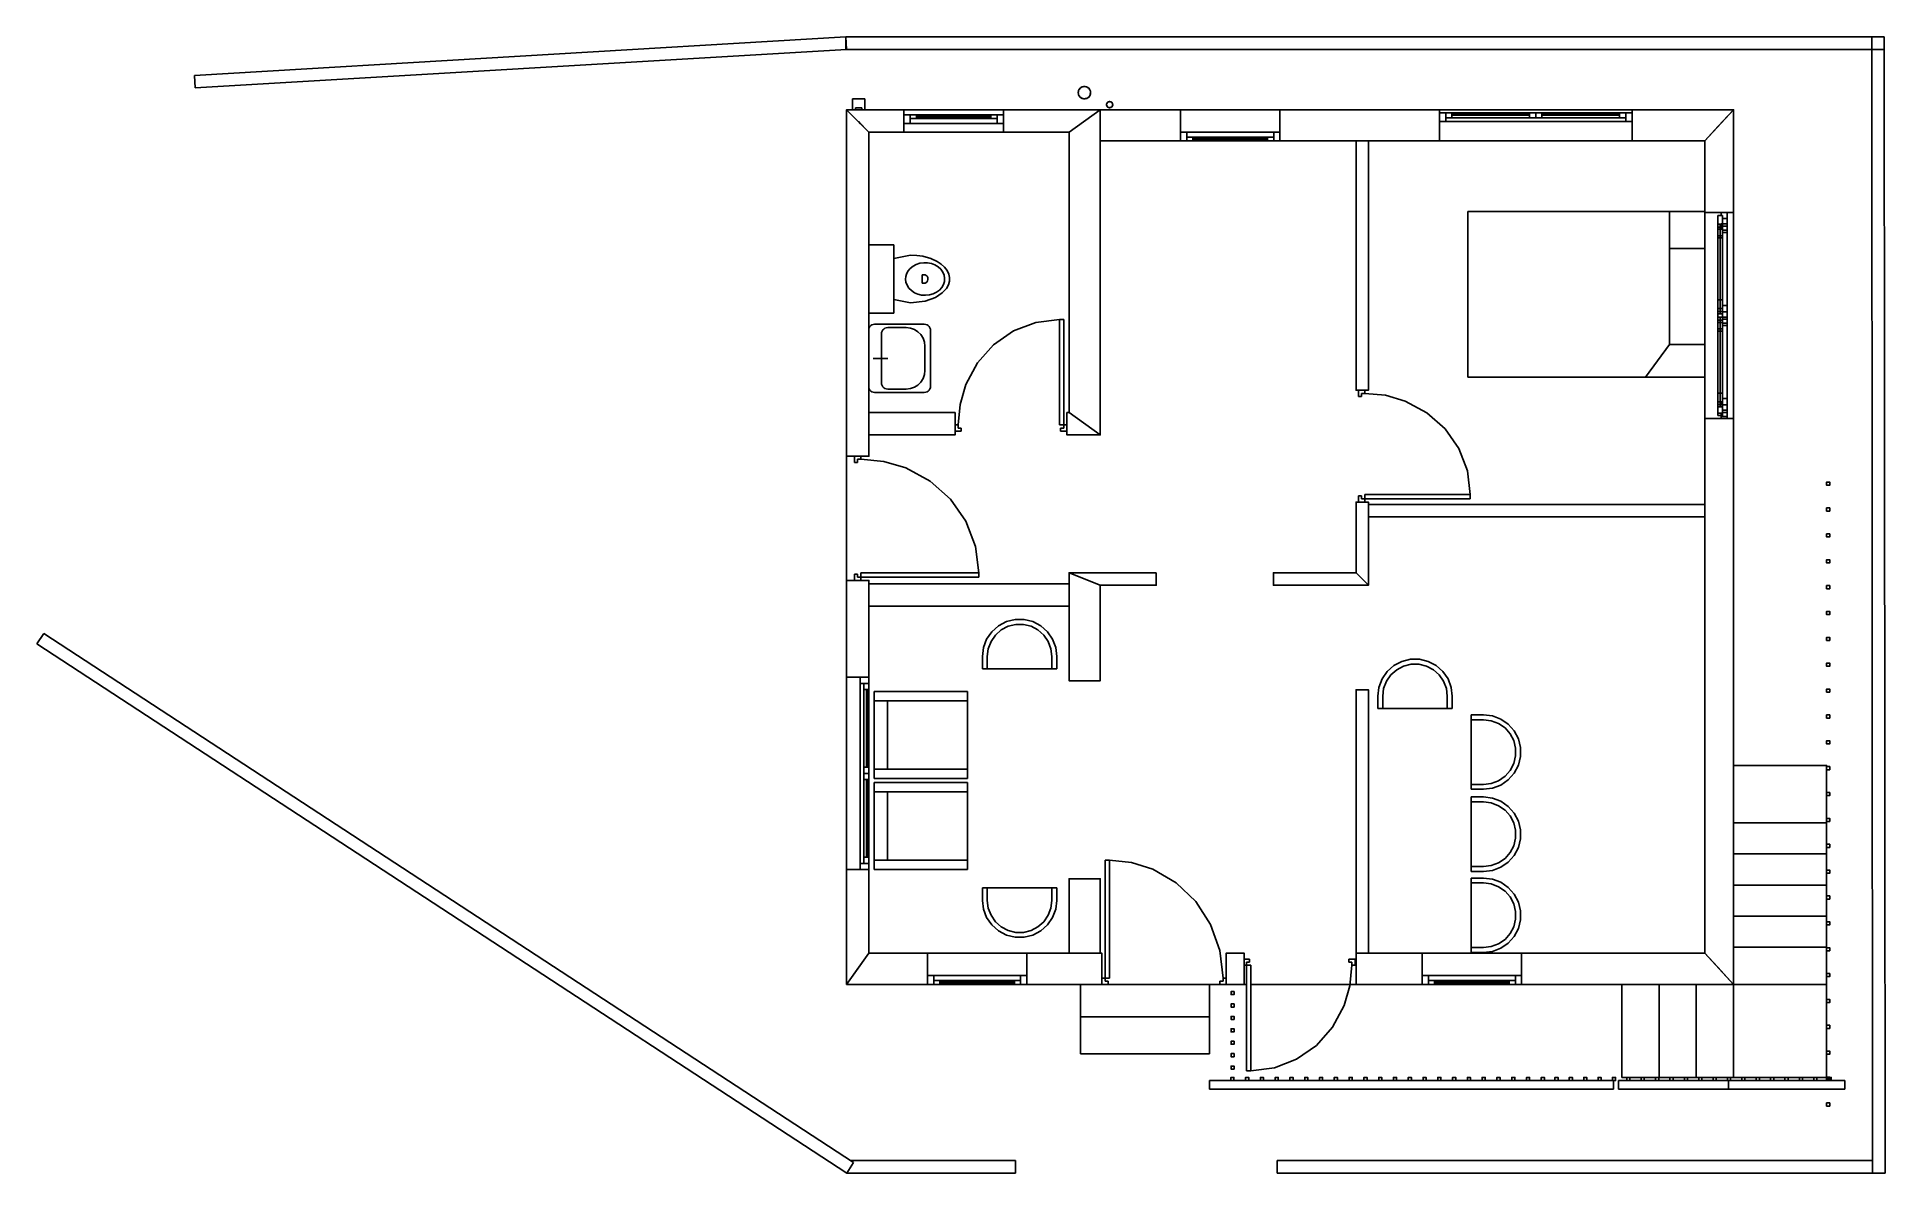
# Model space of a CAD drawing. Header units: metres. Extents: x -93 to 204, y -201 to -18.
import ezdxf

# ---------------------------------------------------------------- set-up
doc = ezdxf.new("R2010")
doc.units = ezdxf.units.M

msp = doc.modelspace()

# ---------------------------------------------------------------- linework, layer by layer
for p, q in [((-67.99, -23.85), (36.93, -17.63)), ((36.93, -17.63), (37.05, -19.63)), ((36.93, -17.63), (204.15, -17.63)), ((36.93, -19.63), (36.93, -17.63)), ((202.15, -17.63), (204.15, -17.63)), ((202.29, -200.65), (202.15, -17.63)), ((204.15, -17.63), (204.29, -200.65)), ((204.15, -17.63), (204.15, -19.63)), ((37.05, -19.63), (-67.87, -25.84)), ((204.15, -19.63), (36.93, -19.63)), ((-67.87, -25.84), (-67.99, -23.85)), ((74.34, -26.6), (74.37, -26.36)), ((74.37, -26.36), (74.34, -26.6)), ((74.37, -26.84), (74.34, -26.6)), ((74.34, -26.6), (74.37, -26.84)), ((74.37, -26.36), (74.46, -26.14)), ((74.46, -26.14), (74.37, -26.36)), ((74.46, -26.14), (74.59, -25.94)), ((74.59, -25.94), (74.46, -26.14)), ((74.59, -25.94), (74.78, -25.78)), ((74.78, -25.78), (74.59, -25.94)), ((74.78, -25.78), (74.99, -25.67)), ((74.99, -25.67), (74.78, -25.78)), ((74.99, -25.67), (75.22, -25.61)), ((75.22, -25.61), (74.99, -25.67)), ((75.22, -25.61), (75.46, -25.61)), ((75.46, -25.61), (75.22, -25.61)), ((75.46, -25.61), (75.7, -25.67)), ((75.7, -25.67), (75.46, -25.61)), ((75.7, -25.67), (75.91, -25.78)), ((75.7, -25.67), (75.7, -25.67)), ((75.91, -25.78), (76.09, -25.94)), ((76.09, -25.94), (76.23, -26.14)), ((76.23, -26.14), (76.31, -26.36)), ((76.31, -26.36), (76.34, -26.6)), ((76.34, -26.6), (76.31, -26.84)), ((37.04, -29.35), (37.04, -105.17)), ((37.99, -29.35), (37.04, -29.35)), ((40.64, -32.95), (37.04, -29.35)), ((37.04, -29.35), (46.29, -29.35)), ((37.04, -29.35), (40.64, -32.95)), ((37.04, -85.17), (37.04, -29.35)), ((37.99, -27.6), (38.02, -27.6)), ((37.99, -29.35), (37.99, -27.6)), ((38.02, -27.6), (38.11, -27.6)), ((38.11, -27.6), (38.24, -27.6)), ((38.24, -27.6), (38.42, -27.6)), ((38.42, -27.6), (38.64, -27.6)), ((38.5, -29.04), (38.53, -29.04)), ((38.5, -29.35), (38.5, -29.04)), ((38.53, -29.04), (38.64, -29.04)), ((38.64, -27.6), (38.87, -27.6)), ((38.64, -29.04), (38.8, -29.04)), ((38.8, -29.04), (39, -29.04)), ((38.87, -27.6), (39.11, -27.6)), ((39, -29.04), (39.19, -29.04)), ((39.11, -27.6), (39.35, -27.6)), ((39.19, -29.04), (39.35, -29.04)), ((39.35, -27.6), (39.56, -27.6)), ((39.35, -29.04), (39.46, -29.04)), ((39.46, -29.04), (39.5, -29.04)), ((39.5, -29.35), (39.5, -29.04)), ((39.56, -27.6), (39.74, -27.6)), ((39.74, -27.6), (39.88, -27.6)), ((39.88, -27.6), (39.96, -27.6)), ((39.96, -27.6), (39.99, -27.6)), ((39.99, -29.35), (39.99, -27.6)), ((179.89, -29.35), (39.99, -29.35)), ((62.29, -29.35), (46.29, -29.35)), ((46.29, -32.95), (46.29, -29.35)), ((62.29, -29.35), (77.89, -29.35)), ((62.29, -29.35), (62.29, -32.95)), ((72.89, -32.95), (77.89, -29.35)), ((77.89, -29.35), (72.89, -32.95)), ((74.46, -27.07), (74.37, -26.84)), ((74.37, -26.84), (74.46, -27.07)), ((74.59, -27.27), (74.46, -27.07)), ((74.46, -27.07), (74.46, -27.07)), ((74.78, -27.43), (74.59, -27.27)), ((74.99, -27.54), (74.78, -27.43)), ((74.78, -27.43), (74.78, -27.43)), ((75.22, -27.6), (74.99, -27.54)), ((75.46, -27.6), (75.22, -27.6)), ((75.7, -27.54), (75.46, -27.6)), ((75.91, -27.43), (75.7, -27.54)), ((76.09, -27.27), (75.91, -27.43)), ((76.23, -27.07), (76.09, -27.27)), ((76.31, -26.84), (76.23, -27.07)), ((77.89, -29.35), (77.89, -81.75)), ((77.89, -29.35), (90.83, -29.35)), ((77.89, -34.35), (77.89, -29.35)), ((78.91, -28.54), (78.95, -28.35)), ((78.95, -28.35), (78.91, -28.54)), ((78.95, -28.73), (78.91, -28.54)), ((78.91, -28.54), (78.95, -28.73)), ((78.95, -28.35), (79.06, -28.19)), ((79.06, -28.19), (78.95, -28.35)), ((79.06, -28.9), (78.95, -28.73)), ((78.95, -28.73), (78.95, -28.73)), ((79.06, -28.19), (79.22, -28.08)), ((79.22, -28.08), (79.06, -28.19)), ((79.22, -29), (79.06, -28.9)), ((79.06, -28.9), (79.06, -28.9)), ((79.22, -28.08), (79.41, -28.04)), ((79.41, -28.04), (79.22, -28.08)), ((79.41, -29.04), (79.22, -29)), ((79.41, -28.04), (79.6, -28.08)), ((79.6, -28.08), (79.41, -28.04)), ((79.6, -29), (79.41, -29.04)), ((79.6, -28.08), (79.77, -28.19)), ((79.6, -28.08), (79.6, -28.08)), ((79.77, -28.9), (79.6, -29)), ((79.77, -28.19), (79.87, -28.35)), ((79.87, -28.73), (79.77, -28.9)), ((79.87, -28.35), (79.91, -28.54)), ((79.91, -28.54), (79.87, -28.73)), ((106.83, -29.35), (90.83, -29.35)), ((90.83, -34.35), (90.83, -29.35)), ((106.83, -29.35), (132.54, -29.35)), ((106.83, -29.35), (106.83, -34.35)), ((132.54, -34.35), (132.54, -29.35)), ((163.54, -29.35), (132.54, -29.35)), ((163.54, -29.35), (179.89, -29.35)), ((163.54, -29.35), (163.54, -34.35)), ((175.29, -34.35), (179.89, -29.35)), ((179.89, -29.35), (175.29, -34.35)), ((179.89, -29.35), (179.89, -29.35)), ((179.89, -29.35), (179.89, -45.89)), ((47.29, -30.19), (46.29, -30.19)), ((62.29, -30.19), (46.29, -30.19)), ((46.29, -30.19), (46.29, -31.59)), ((46.29, -31.07), (46.29, -30.19)), ((46.69, -30.19), (46.29, -30.19)), ((46.29, -31.59), (46.29, -31.07)), ((46.29, -31.59), (47.29, -31.59)), ((46.96, -31.59), (46.29, -31.59)), ((47.29, -30.19), (46.69, -30.19)), ((46.96, -31.59), (47.29, -31.59)), ((47.29, -30.19), (48.29, -30.19)), ((47.29, -30.79), (47.29, -30.19)), ((47.29, -31.59), (47.29, -30.19)), ((47.29, -30.19), (47.29, -30.79)), ((47.29, -30.19), (47.29, -30.58)), ((47.98, -30.19), (47.29, -30.19)), ((47.29, -30.19), (47.29, -30.69)), ((47.29, -30.58), (47.29, -30.79)), ((47.29, -30.69), (47.29, -31.59)), ((48.29, -30.79), (47.29, -30.79)), ((47.29, -31.59), (47.29, -30.79)), ((47.29, -30.79), (47.67, -30.79)), ((61.29, -31.59), (47.29, -31.59)), ((48.29, -30.79), (47.67, -30.79)), ((47.98, -30.19), (48.29, -30.19)), ((60.29, -30.19), (48.29, -30.19)), ((48.29, -30.19), (48.29, -30.79)), ((48.29, -30.19), (48.29, -30.79)), ((48.29, -30.59), (48.29, -30.19)), ((48.29, -30.57), (48.29, -30.37)), ((48.29, -30.37), (60.29, -30.37)), ((48.29, -30.37), (48.29, -30.57)), ((48.29, -30.37), (60.29, -30.37)), ((48.29, -30.44), (48.29, -30.37)), ((56.29, -30.37), (48.29, -30.37)), ((48.29, -30.44), (48.29, -30.57)), ((48.29, -30.57), (60.29, -30.57)), ((48.29, -30.59), (48.29, -30.79)), ((60.29, -30.79), (48.29, -30.79)), ((56.29, -30.37), (60.29, -30.37)), ((60.29, -30.19), (60.29, -30.79)), ((60.29, -30.19), (60.29, -30.79)), ((60.29, -30.19), (61.29, -30.19)), ((60.29, -30.39), (60.29, -30.19)), ((60.6, -30.19), (60.29, -30.19)), ((60.29, -30.37), (60.29, -30.57)), ((60.29, -30.37), (60.29, -30.57)), ((60.29, -30.51), (60.29, -30.37)), ((60.29, -30.39), (60.29, -30.79)), ((60.29, -30.51), (60.29, -30.57)), ((61.29, -30.79), (60.29, -30.79)), ((60.29, -30.79), (61.29, -30.79)), ((60.6, -30.79), (60.29, -30.79)), ((60.6, -30.19), (61.29, -30.19)), ((61.29, -30.79), (60.6, -30.79)), ((61.29, -30.79), (61.29, -30.19)), ((61.29, -30.19), (61.29, -30.79)), ((61.29, -31.59), (61.29, -30.19)), ((62.29, -30.19), (61.29, -30.19)), ((61.29, -30.58), (61.29, -30.19)), ((61.29, -31.09), (61.29, -30.19)), ((61.62, -30.19), (61.29, -30.19)), ((61.29, -30.58), (61.29, -30.79)), ((61.29, -31.59), (61.29, -30.79)), ((61.29, -31.09), (61.29, -31.59)), ((61.29, -31.59), (62.29, -31.59)), ((62.29, -31.59), (61.29, -31.59)), ((61.29, -31.59), (61.62, -31.59)), ((61.62, -30.19), (62.29, -30.19)), ((62.29, -31.59), (61.62, -31.59)), ((62.29, -31.59), (62.29, -30.19)), ((62.29, -30.19), (62.29, -30.72)), ((62.29, -31.59), (62.29, -30.72)), ((132.54, -31.24), (132.54, -29.84)), ((132.54, -29.84), (163.54, -29.84)), ((132.54, -29.84), (133.54, -29.84)), ((132.54, -29.84), (132.54, -30.7)), ((132.54, -29.84), (133.18, -29.84)), ((132.54, -31.24), (132.54, -30.7)), ((133.54, -31.24), (132.54, -31.24)), ((132.54, -31.24), (163.54, -31.24)), ((132.54, -31.24), (133.18, -31.24)), ((133.54, -29.84), (133.18, -29.84)), ((133.54, -31.24), (133.18, -31.24)), ((133.54, -30.64), (133.54, -29.84)), ((148.04, -29.84), (133.54, -29.84)), ((133.54, -29.84), (134.54, -29.84)), ((133.54, -30.64), (133.54, -29.84)), ((133.54, -31.24), (133.54, -29.84)), ((133.54, -29.84), (162.54, -29.84)), ((133.54, -29.84), (133.54, -30.34)), ((133.54, -29.84), (133.54, -30.36)), ((133.54, -29.84), (134.19, -29.84)), ((133.54, -30.64), (133.54, -30.34)), ((133.54, -31.24), (133.54, -30.36)), ((134.54, -30.64), (133.54, -30.64)), ((133.54, -30.64), (148.04, -30.64)), ((133.54, -30.64), (133.54, -31.24)), ((133.54, -30.64), (134.19, -30.64)), ((133.54, -31.24), (162.54, -31.24)), ((134.54, -29.84), (134.19, -29.84)), ((134.54, -30.64), (134.19, -30.64)), ((134.54, -29.84), (134.54, -30.04)), ((134.54, -30.64), (134.54, -29.84)), ((134.54, -29.84), (147.04, -29.84)), ((134.54, -29.84), (134.54, -30.13)), ((134.54, -30.24), (134.54, -30.04)), ((134.54, -30.04), (147.04, -30.04)), ((134.54, -30.04), (147.04, -30.04)), ((134.54, -30.24), (134.54, -30.04)), ((134.54, -30.04), (134.54, -30.16)), ((134.54, -30.04), (139.08, -30.04)), ((134.54, -30.64), (134.54, -30.13)), ((134.54, -30.24), (134.54, -30.16)), ((147.04, -30.24), (134.54, -30.24)), ((147.04, -30.24), (134.54, -30.24)), ((134.54, -30.24), (134.54, -30.64)), ((134.54, -30.24), (139.08, -30.24)), ((134.54, -30.64), (147.04, -30.64)), ((147.04, -30.04), (139.08, -30.04)), ((147.04, -30.24), (139.08, -30.24)), ((147.04, -30.04), (147.04, -29.84)), ((147.04, -30.64), (147.04, -29.84)), ((147.04, -29.84), (148.04, -29.84)), ((147.04, -29.84), (147.04, -30.34)), ((147.04, -29.84), (147.65, -29.84)), ((147.04, -30.24), (147.04, -30.04)), ((147.04, -30.04), (147.04, -30.24)), ((147.04, -30.04), (147.04, -30.11)), ((147.04, -30.24), (147.04, -30.11)), ((147.04, -30.64), (147.04, -30.24)), ((147.04, -30.64), (147.04, -30.34)), ((148.04, -30.64), (147.04, -30.64)), ((147.04, -30.64), (147.65, -30.64)), ((148.04, -29.84), (147.65, -29.84)), ((148.04, -30.64), (147.65, -30.64)), ((148.04, -30.64), (148.04, -29.84)), ((148.04, -29.84), (162.54, -29.84)), ((148.04, -29.84), (149.04, -29.84)), ((148.04, -29.84), (148.04, -30.14)), ((148.04, -29.84), (148.04, -30.34)), ((148.04, -29.84), (148.69, -29.84)), ((148.04, -30.64), (148.04, -30.14)), ((148.04, -30.64), (148.04, -30.34)), ((149.04, -30.64), (148.04, -30.64)), ((148.04, -30.64), (162.54, -30.64)), ((148.04, -30.64), (148.69, -30.64)), ((149.04, -29.84), (148.69, -29.84)), ((149.04, -30.64), (148.69, -30.64)), ((149.04, -29.84), (149.04, -30.04)), ((149.04, -30.64), (149.04, -29.84)), ((149.04, -29.84), (161.54, -29.84)), ((149.04, -29.84), (149.04, -30.13)), ((149.04, -30.24), (149.04, -30.04)), ((149.04, -30.04), (161.54, -30.04)), ((149.04, -30.04), (161.54, -30.04)), ((149.04, -30.24), (149.04, -30.04)), ((149.04, -30.04), (149.04, -30.16)), ((149.04, -30.04), (153.58, -30.04)), ((149.04, -30.64), (149.04, -30.13)), ((149.04, -30.24), (149.04, -30.16)), ((161.54, -30.24), (149.04, -30.24)), ((161.54, -30.24), (149.04, -30.24)), ((149.04, -30.24), (149.04, -30.64)), ((149.04, -30.24), (153.58, -30.24)), ((149.04, -30.64), (161.54, -30.64)), ((161.54, -30.04), (153.58, -30.04)), ((161.54, -30.24), (153.58, -30.24)), ((161.54, -30.04), (161.54, -29.84)), ((161.54, -30.64), (161.54, -29.84)), ((161.54, -29.84), (162.54, -29.84)), ((161.54, -29.84), (161.54, -30.34)), ((161.54, -29.84), (162.15, -29.84)), ((161.54, -30.24), (161.54, -30.04)), ((161.54, -30.04), (161.54, -30.24)), ((161.54, -30.04), (161.54, -30.11)), ((161.54, -30.24), (161.54, -30.11)), ((161.54, -30.64), (161.54, -30.24)), ((161.54, -30.64), (161.54, -30.34)), ((162.54, -30.64), (161.54, -30.64)), ((161.54, -30.64), (162.15, -30.64)), ((162.54, -29.84), (162.15, -29.84)), ((162.54, -30.64), (162.15, -30.64)), ((162.54, -30.64), (162.54, -29.84)), ((162.54, -29.84), (162.54, -30.64)), ((162.54, -31.24), (162.54, -29.84)), ((162.54, -29.84), (163.54, -29.84)), ((162.54, -29.84), (162.54, -30.14)), ((162.54, -29.84), (162.54, -30.71)), ((162.54, -29.84), (163.14, -29.84)), ((162.54, -30.64), (162.54, -30.14)), ((162.54, -31.24), (162.54, -30.64)), ((162.54, -31.24), (162.54, -30.71)), ((163.54, -31.24), (162.54, -31.24)), ((162.54, -31.24), (163.14, -31.24)), ((163.54, -29.84), (163.14, -29.84)), ((163.54, -31.24), (163.14, -31.24)), ((163.54, -29.84), (163.54, -31.24)), ((163.54, -29.84), (163.54, -30.37)), ((163.54, -31.24), (163.54, -30.37)), ((46.29, -32.95), (40.64, -32.95)), ((40.64, -32.95), (40.64, -85.17)), ((46.29, -32.95), (62.29, -32.95)), ((72.89, -32.95), (62.29, -32.95)), ((72.89, -78.15), (72.89, -32.95)), ((90.83, -34.35), (77.89, -34.35)), ((90.83, -32.95), (90.83, -34.35)), ((91.83, -32.95), (90.83, -32.95)), ((90.83, -32.95), (91.83, -32.95)), ((90.83, -32.95), (91.51, -32.95)), ((90.83, -32.95), (90.83, -33.84)), ((90.83, -34.35), (90.83, -33.84)), ((90.83, -34.35), (91.83, -34.35)), ((90.83, -34.35), (106.83, -34.35)), ((91.51, -34.35), (90.83, -34.35)), ((91.83, -32.95), (91.51, -32.95)), ((91.51, -34.35), (91.83, -34.35)), ((91.83, -32.95), (91.83, -33.75)), ((91.83, -32.95), (91.83, -34.35)), ((91.83, -32.95), (105.83, -32.95)), ((91.83, -33.43), (91.83, -32.95)), ((91.83, -33.43), (91.83, -34.35)), ((91.83, -33.75), (92.83, -33.75)), ((92.83, -33.75), (91.83, -33.75)), ((91.83, -33.75), (91.83, -34.35)), ((91.83, -34.35), (91.83, -33.75)), ((91.83, -33.75), (92.53, -33.75)), ((91.83, -33.96), (91.83, -33.75)), ((91.83, -33.96), (91.83, -34.35)), ((92.83, -34.35), (91.83, -34.35)), ((92.53, -34.35), (91.83, -34.35)), ((92.53, -33.75), (92.83, -33.75)), ((92.53, -34.35), (92.83, -34.35)), ((92.83, -34.35), (92.83, -33.75)), ((92.83, -34.35), (92.83, -33.75)), ((92.83, -33.75), (104.83, -33.75)), ((92.83, -34.16), (92.83, -33.75)), ((104.83, -33.97), (92.83, -33.97)), ((92.83, -34.17), (92.83, -33.97)), ((92.83, -34.17), (92.83, -33.97)), ((92.83, -34.03), (92.83, -33.97)), ((92.83, -34.03), (92.83, -34.17)), ((92.83, -34.16), (92.83, -34.35)), ((104.83, -34.17), (92.83, -34.17)), ((104.83, -34.17), (92.83, -34.17)), ((96.69, -34.17), (92.83, -34.17)), ((92.83, -34.35), (104.83, -34.35)), ((96.69, -34.17), (104.83, -34.17)), ((104.83, -33.75), (105.83, -33.75)), ((104.83, -34.35), (104.83, -33.75)), ((104.83, -34.35), (104.83, -33.75)), ((104.83, -33.75), (105.46, -33.75)), ((104.83, -33.94), (104.83, -33.75)), ((104.83, -33.94), (104.83, -34.35)), ((104.83, -33.97), (104.83, -34.17)), ((104.83, -34.17), (104.83, -33.97)), ((104.83, -34.1), (104.83, -33.97)), ((104.83, -34.1), (104.83, -34.17)), ((105.83, -34.35), (104.83, -34.35)), ((105.13, -34.35), (104.83, -34.35)), ((105.13, -34.35), (105.83, -34.35)), ((105.83, -33.75), (105.46, -33.75)), ((106.83, -32.95), (105.83, -32.95)), ((105.83, -32.95), (105.83, -34.35)), ((105.83, -32.95), (105.83, -33.75)), ((106.15, -32.95), (105.83, -32.95)), ((105.83, -33.86), (105.83, -32.95)), ((105.83, -33.75), (105.83, -34.35)), ((105.83, -34.35), (105.83, -33.75)), ((105.83, -33.96), (105.83, -33.75)), ((105.83, -34.35), (105.83, -33.86)), ((105.83, -34.35), (105.83, -33.96)), ((105.83, -34.35), (106.83, -34.35)), ((105.83, -34.35), (106.83, -34.35)), ((105.83, -34.35), (106.44, -34.35)), ((106.15, -32.95), (106.83, -32.95)), ((106.44, -34.35), (106.83, -34.35)), ((106.83, -34.35), (106.83, -32.95)), ((106.83, -32.95), (106.83, -33.46)), ((106.83, -33.46), (106.83, -34.35)), ((106.83, -34.35), (106.83, -34.35)), ((132.54, -34.35), (106.83, -34.35)), ((119.09, -34.35), (121.09, -34.35)), ((119.09, -74.55), (119.09, -34.35)), ((121.09, -34.35), (121.09, -74.55)), ((132.54, -34.35), (163.54, -34.35)), ((175.29, -34.35), (163.54, -34.35)), ((175.29, -45.89), (175.29, -34.35)), ((137.09, -45.74), (175.29, -45.74)), ((137.09, -72.42), (137.09, -45.74)), ((169.56, -45.74), (169.56, -51.7)), ((175.29, -45.74), (175.29, -63.92)), ((175.29, -79.11), (175.29, -45.89)), ((175.29, -45.89), (179.89, -45.89)), ((177.39, -46.39), (178.09, -46.39)), ((177.39, -47.79), (177.39, -46.39)), ((177.89, -45.89), (177.89, -46.39)), ((177.89, -46.39), (178.09, -46.39)), ((178.09, -46.39), (178.09, -47.79)), ((178.09, -46.39), (178.09, -46.89)), ((178.09, -46.89), (178.89, -46.89)), ((178.89, -46.89), (178.89, -45.89)), ((178.89, -60.89), (178.89, -46.89)), ((179.89, -45.89), (179.89, -79.11)), ((178.09, -47.79), (177.39, -47.79)), ((177.39, -59.99), (177.39, -47.79)), ((177.39, -48.25), (178.09, -48.25)), ((177.39, -49.65), (177.39, -48.25)), ((177.39, -48.61), (178.09, -48.61)), ((177.39, -50.01), (177.39, -48.61)), ((178.09, -49.65), (177.39, -49.65)), ((177.39, -61.85), (177.39, -49.65)), ((178.09, -50.01), (177.39, -50.01)), ((177.39, -62.21), (177.39, -50.01)), ((177.74, -59.99), (177.74, -47.79)), ((177.74, -61.85), (177.74, -49.65)), ((177.74, -62.21), (177.74, -50.01)), ((178.89, -47.75), (177.89, -47.75)), ((177.89, -47.75), (177.89, -48.25)), ((178.89, -48.11), (177.89, -48.11)), ((177.89, -48.11), (177.89, -48.61)), ((177.89, -48.25), (178.09, -48.25)), ((177.89, -48.61), (178.09, -48.61)), ((178.09, -59.99), (178.09, -47.79)), ((178.09, -48.25), (178.09, -49.65)), ((178.09, -48.25), (178.09, -48.75)), ((178.09, -48.61), (178.09, -50.01)), ((178.09, -48.61), (178.09, -49.11)), ((178.09, -48.75), (178.89, -48.75)), ((178.09, -49.11), (178.89, -49.11)), ((178.09, -61.85), (178.09, -49.65)), ((178.09, -62.21), (178.09, -50.01)), ((178.89, -48.75), (178.89, -47.75)), ((178.89, -49.11), (178.89, -48.11)), ((178.89, -62.75), (178.89, -48.75)), ((178.89, -63.11), (178.89, -49.11)), ((40.64, -51.13), (44.64, -51.13)), ((40.64, -62.13), (40.64, -51.13)), ((44.64, -51.13), (44.64, -62.13)), ((44.64, -53.33), (47.34, -52.78)), ((48.35, -52.82), (47.34, -52.78)), ((49.32, -52.97), (48.35, -52.82)), ((50.62, -53.34), (49.32, -52.97)), ((51.64, -53.81), (50.62, -53.34)), ((169.56, -51.7), (169.56, -67.18)), ((175.29, -51.7), (169.56, -51.7)), ((169.56, -51.7), (175.29, -51.7)), ((46.57, -56.22), (46.53, -56.63)), ((46.68, -55.83), (46.57, -56.22)), ((46.93, -55.35), (46.68, -55.83)), ((47.29, -54.92), (46.93, -55.35)), ((47.74, -54.56), (47.29, -54.92)), ((48.27, -54.28), (47.74, -54.56)), ((48.85, -54.09), (48.27, -54.28)), ((49.47, -54.01), (48.85, -54.09)), ((49.23, -55.94), (49.68, -55.94)), ((49.23, -57.31), (49.23, -55.94)), ((50.09, -54.02), (49.47, -54.01)), ((50.01, -56.16), (49.68, -55.94)), ((50.11, -56.4), (50.01, -56.16)), ((50.7, -54.14), (50.09, -54.02)), ((50.13, -56.68), (50.11, -56.4)), ((51.27, -54.36), (50.7, -54.14)), ((51.78, -54.67), (51.27, -54.36)), ((52.29, -54.24), (51.64, -53.81)), ((52.2, -55.05), (51.78, -54.67)), ((52.53, -55.5), (52.2, -55.05)), ((52.82, -54.73), (52.29, -54.24)), ((52.74, -55.99), (52.53, -55.5)), ((52.83, -56.51), (52.74, -55.99)), ((52.8, -57.03), (52.83, -56.51)), ((53.23, -55.25), (52.82, -54.73)), ((53.5, -55.82), (53.23, -55.25)), ((53.63, -56.4), (53.5, -55.82)), ((53.62, -56.98), (53.63, -56.4)), ((46.53, -56.63), (46.6, -57.15)), ((46.6, -57.15), (46.78, -57.64)), ((46.78, -57.64), (47.08, -58.1)), ((47.08, -58.1), (47.48, -58.5)), ((47.48, -58.5), (47.97, -58.83)), ((47.97, -58.83), (48.53, -59.07)), ((48.53, -59.07), (49.13, -59.21)), ((49.13, -59.21), (49.76, -59.25)), ((49.68, -57.31), (49.23, -57.31)), ((49.68, -57.31), (49.97, -57.15)), ((49.76, -59.25), (50.38, -59.19)), ((49.97, -57.15), (50.1, -56.9)), ((50.1, -56.9), (50.13, -56.68)), ((50.38, -59.19), (50.97, -59.02)), ((50.97, -59.02), (51.52, -58.76)), ((51.36, -59.59), (52.46, -58.87)), ((51.52, -58.76), (51.99, -58.42)), ((51.99, -58.42), (52.37, -58)), ((52.37, -58), (52.64, -57.53)), ((52.46, -58.87), (53.11, -58.17)), ((52.64, -57.53), (52.8, -57.03)), ((53.11, -58.17), (53.46, -57.56)), ((53.46, -57.56), (53.62, -56.98)), ((44.64, -62.13), (40.64, -62.13)), ((44.64, -59.93), (47.34, -60.48)), ((47.34, -60.48), (49.69, -60.2)), ((49.69, -60.2), (51.36, -59.59)), ((177.39, -59.99), (177.39, -61.39)), ((178.09, -59.99), (177.39, -59.99)), ((177.39, -61.39), (178.09, -61.39)), ((177.39, -61.39), (178.09, -61.39)), ((177.39, -62.79), (177.39, -61.39)), ((177.39, -61.85), (177.39, -63.25)), ((178.09, -61.85), (177.39, -61.85)), ((177.39, -62.21), (177.39, -63.61)), ((178.09, -62.21), (177.39, -62.21)), ((177.89, -61.39), (178.09, -61.39)), ((177.89, -61.39), (178.09, -61.39)), ((178.09, -61.39), (178.09, -59.99)), ((178.09, -60.89), (178.89, -60.89)), ((178.09, -61.39), (178.09, -60.89)), ((178.09, -61.39), (178.09, -62.79)), ((178.09, -61.39), (178.09, -61.89)), ((178.09, -63.25), (178.09, -61.85)), ((178.09, -61.89), (178.89, -61.89)), ((178.09, -63.61), (178.09, -62.21)), ((178.89, -60.89), (178.89, -61.39)), ((178.89, -61.89), (178.89, -61.39)), ((178.89, -75.89), (178.89, -61.89)), ((40.66, -64.47), (40.64, -64.53)), ((40.78, -64.28), (40.66, -64.47)), ((40.94, -64.13), (40.78, -64.28)), ((41.13, -64.01), (40.94, -64.13)), ((41.34, -63.93), (41.13, -64.01)), ((41.56, -63.91), (41.34, -63.93)), ((49.56, -63.91), (41.56, -63.91)), ((42.69, -65.23), (42.66, -65.46)), ((42.66, -65.46), (42.66, -73.36)), ((42.76, -65.02), (42.69, -65.23)), ((42.88, -64.83), (42.76, -65.02)), ((43.04, -64.68), (42.88, -64.83)), ((43.23, -64.56), (43.04, -64.68)), ((43.44, -64.48), (43.23, -64.56)), ((43.66, -64.46), (43.44, -64.48)), ((46.66, -64.46), (43.66, -64.46)), ((47.33, -64.53), (46.66, -64.46)), ((47.97, -64.75), (47.33, -64.53)), ((48.54, -65.11), (47.97, -64.75)), ((49.01, -65.59), (48.54, -65.11)), ((49.79, -63.93), (49.56, -63.91)), ((50, -64.01), (49.79, -63.93)), ((50.19, -64.13), (50, -64.01)), ((50.35, -64.28), (50.19, -64.13)), ((50.47, -64.47), (50.35, -64.28)), ((50.54, -64.68), (50.47, -64.47)), ((50.56, -64.91), (50.54, -64.68)), ((50.56, -73.91), (50.56, -64.91)), ((63.92, -64.99), (60.73, -67.21)), ((67.51, -63.61), (63.92, -64.99)), ((71.32, -63.14), (67.51, -63.61)), ((71.32, -63.14), (72.02, -63.14)), ((71.32, -80.14), (71.32, -63.14)), ((72.02, -63.14), (72.02, -80.14)), ((178.09, -62.79), (177.39, -62.79)), ((177.39, -74.99), (177.39, -62.79)), ((177.39, -63.25), (178.09, -63.25)), ((177.39, -63.25), (178.09, -63.25)), ((177.39, -64.65), (177.39, -63.25)), ((177.39, -63.61), (178.09, -63.61)), ((177.39, -63.61), (178.09, -63.61)), ((177.39, -65.01), (177.39, -63.61)), ((178.09, -64.65), (177.39, -64.65)), ((177.39, -76.85), (177.39, -64.65)), ((178.09, -65.01), (177.39, -65.01)), ((177.39, -77.21), (177.39, -65.01)), ((177.74, -74.99), (177.74, -62.79)), ((177.74, -76.85), (177.74, -64.65)), ((177.74, -77.21), (177.74, -65.01)), ((177.89, -63.25), (178.09, -63.25)), ((177.89, -63.25), (178.09, -63.25)), ((177.89, -63.61), (178.09, -63.61)), ((177.89, -63.61), (178.09, -63.61)), ((178.09, -62.75), (178.89, -62.75)), ((178.09, -63.25), (178.09, -62.75)), ((178.09, -74.99), (178.09, -62.79)), ((178.09, -63.11), (178.89, -63.11)), ((178.09, -63.61), (178.09, -63.11)), ((178.09, -63.25), (178.09, -64.65)), ((178.09, -63.25), (178.09, -63.75)), ((178.09, -63.61), (178.09, -65.01)), ((178.09, -63.61), (178.09, -64.11)), ((178.09, -63.75), (178.89, -63.75)), ((178.09, -64.11), (178.89, -64.11)), ((178.09, -76.85), (178.09, -64.65)), ((178.09, -77.21), (178.09, -65.01)), ((178.89, -62.75), (178.89, -63.25)), ((178.89, -63.11), (178.89, -63.61)), ((178.89, -63.75), (178.89, -63.25)), ((178.89, -64.11), (178.89, -63.61)), ((178.89, -77.75), (178.89, -63.75)), ((178.89, -78.11), (178.89, -64.11)), ((49.37, -66.16), (49.01, -65.59)), ((49.59, -66.79), (49.37, -66.16)), ((49.66, -67.46), (49.59, -66.79)), ((49.66, -71.36), (49.66, -67.46)), ((60.73, -67.21), (58.13, -70.15)), ((169.56, -67.18), (165.74, -72.42)), ((175.29, -67.18), (169.56, -67.18)), ((41.31, -69.41), (43.71, -69.41)), ((49.59, -72.02), (49.66, -71.36)), ((58.13, -70.15), (56.26, -73.63)), ((40.64, -74.28), (40.66, -74.34)), ((40.66, -74.34), (40.78, -74.53)), ((42.66, -73.36), (42.69, -73.58)), ((42.69, -73.58), (42.76, -73.79)), ((42.76, -73.79), (42.88, -73.98)), ((42.88, -73.98), (43.04, -74.14)), ((43.04, -74.14), (43.23, -74.26)), ((43.23, -74.26), (43.44, -74.33)), ((43.44, -74.33), (43.66, -74.36)), ((43.66, -74.36), (46.66, -74.36)), ((43.66, -74.36), (46.66, -74.36)), ((46.66, -74.36), (47.33, -74.28)), ((47.33, -74.28), (47.97, -74.06)), ((47.97, -74.06), (48.54, -73.7)), ((48.54, -73.7), (49.01, -73.23)), ((49.01, -73.23), (49.37, -72.66)), ((49.37, -72.66), (49.59, -72.02)), ((50.35, -74.53), (50.47, -74.34)), ((50.47, -74.34), (50.54, -74.13)), ((50.54, -74.13), (50.56, -73.91)), ((56.26, -73.63), (55.33, -76.82)), ((175.29, -72.42), (137.09, -72.42)), ((40.78, -74.53), (40.94, -74.69)), ((40.94, -74.69), (41.13, -74.81)), ((41.13, -74.81), (41.34, -74.88)), ((41.34, -74.88), (41.56, -74.91)), ((41.56, -74.91), (49.56, -74.91)), ((41.56, -74.91), (49.56, -74.91)), ((49.56, -74.91), (49.79, -74.88)), ((49.79, -74.88), (50, -74.81)), ((50, -74.81), (50.19, -74.69)), ((50.19, -74.69), (50.35, -74.53)), ((55.33, -76.82), (55.02, -80.14)), ((119.09, -74.55), (121.09, -74.55)), ((119.5, -75.55), (119.5, -74.55)), ((120, -75.55), (119.5, -75.55)), ((120, -75.05), (120, -75.55)), ((120.5, -75.05), (120, -75.05)), ((120.5, -74.55), (120.5, -75.05)), ((123.82, -75.36), (120.5, -75.05)), ((127.01, -76.29), (123.82, -75.36)), ((130.49, -78.16), (127.01, -76.29)), ((177.39, -74.99), (177.39, -76.39)), ((178.09, -74.99), (177.39, -74.99)), ((177.39, -76.39), (178.09, -76.39)), ((177.39, -76.85), (177.39, -78.25)), ((178.09, -76.85), (177.39, -76.85)), ((177.39, -77.21), (177.39, -78.61)), ((178.09, -77.21), (177.39, -77.21)), ((177.89, -76.39), (178.09, -76.39)), ((177.89, -76.89), (177.89, -76.39)), ((178.89, -76.89), (177.89, -76.89)), ((178.09, -76.39), (178.09, -74.99)), ((178.09, -75.89), (178.89, -75.89)), ((178.09, -76.39), (178.09, -75.89)), ((178.09, -78.25), (178.09, -76.85)), ((178.09, -78.61), (178.09, -77.21)), ((178.89, -75.89), (178.89, -76.89)), ((40.64, -81.75), (40.64, -78.15)), ((40.64, -78.15), (54.52, -78.15)), ((54.52, -81.75), (54.52, -78.15)), ((54.52, -80.14), (55.02, -80.14)), ((55.02, -80.14), (55.02, -80.64)), ((72.02, -80.14), (71.32, -80.14)), ((72.02, -80.14), (72.02, -80.64)), ((72.52, -80.14), (72.02, -80.14)), ((72.52, -78.15), (72.89, -78.15)), ((72.52, -78.15), (72.52, -81.75)), ((77.89, -81.75), (72.89, -78.15)), ((72.89, -78.15), (77.89, -81.75)), ((133.43, -80.76), (130.49, -78.16)), ((179.89, -79.11), (175.29, -79.11)), ((175.29, -165.25), (175.29, -79.11)), ((177.39, -78.25), (178.09, -78.25)), ((177.39, -78.61), (178.09, -78.61)), ((177.89, -78.25), (178.09, -78.25)), ((177.89, -78.75), (177.89, -78.25)), ((177.89, -78.61), (178.09, -78.61)), ((177.89, -79.11), (177.89, -78.61)), ((178.89, -78.75), (177.89, -78.75)), ((178.09, -77.75), (178.89, -77.75)), ((178.09, -78.25), (178.09, -77.75)), ((178.09, -78.11), (178.89, -78.11)), ((178.09, -78.61), (178.09, -78.11)), ((178.89, -77.75), (178.89, -78.75)), ((178.89, -78.11), (178.89, -79.11)), ((179.89, -79.11), (179.89, -170.25)), ((54.52, -81.75), (40.64, -81.75)), ((55.52, -81.14), (54.52, -81.14)), ((55.02, -80.64), (55.52, -80.64)), ((55.52, -80.64), (55.52, -81.14)), ((71.52, -80.64), (71.52, -81.14)), ((72.02, -80.64), (71.52, -80.64)), ((71.52, -81.14), (72.52, -81.14)), ((77.89, -81.75), (72.52, -81.75)), ((135.65, -83.94), (133.43, -80.76)), ((37.04, -85.17), (40.64, -85.17)), ((38.32, -86.17), (38.32, -85.17)), ((38.82, -86.17), (38.32, -86.17)), ((38.82, -85.67), (38.82, -86.17)), ((39.32, -85.67), (38.82, -85.67)), ((39.32, -85.17), (39.32, -85.67)), ((43.02, -86.02), (39.32, -85.67)), ((46.59, -87.06), (43.02, -86.02)), ((137.03, -87.54), (135.65, -83.94)), ((50.48, -89.17), (46.59, -87.06)), ((53.76, -92.09), (50.48, -89.17)), ((137.5, -91.35), (137.03, -87.54)), ((56.24, -95.66), (53.76, -92.09)), ((119.5, -91.55), (119.5, -92.55)), ((120, -91.55), (119.5, -91.55)), ((120, -92.05), (120, -91.55)), ((120.5, -92.05), (120, -92.05)), ((120.5, -91.35), (137.5, -91.35)), ((120.5, -92.05), (120.5, -91.35)), ((137.5, -92.05), (120.5, -92.05)), ((120.5, -92.55), (120.5, -92.05)), ((137.5, -91.35), (137.5, -92.05)), ((195.39, -89.35), (194.89, -89.35)), ((194.89, -89.35), (194.89, -89.85)), ((194.89, -89.85), (195.39, -89.85)), ((195.39, -89.85), (195.39, -89.35)), ((121.09, -92.55), (119.09, -92.55)), ((119.09, -103.95), (119.09, -92.55)), ((121.09, -92.55), (121.09, -105.95)), ((121.09, -92.95), (175.29, -92.95)), ((121.09, -94.95), (121.09, -92.95)), ((175.29, -94.95), (121.09, -94.95)), ((175.29, -92.95), (175.29, -94.95)), ((195.39, -93.51), (194.89, -93.51)), ((194.89, -93.51), (194.89, -94.01)), ((194.89, -94.01), (195.39, -94.01)), ((195.39, -94.01), (195.39, -93.51)), ((57.79, -99.7), (56.24, -95.66)), ((195.39, -97.68), (194.89, -97.68)), ((194.89, -97.68), (194.89, -98.18)), ((194.89, -98.18), (195.39, -98.18)), ((195.39, -98.18), (195.39, -97.68)), ((58.32, -103.97), (57.79, -99.7)), ((38.32, -104.17), (38.32, -105.17)), ((38.82, -104.17), (38.32, -104.17)), ((38.82, -104.67), (38.82, -104.17)), ((39.32, -103.97), (58.32, -103.97)), ((39.32, -104.67), (39.32, -103.97)), ((58.32, -103.97), (58.32, -104.67)), ((72.89, -103.95), (77.89, -105.95)), ((72.89, -121.35), (72.89, -103.95)), ((72.89, -103.95), (86.91, -103.95)), ((77.89, -105.95), (72.89, -103.95)), ((86.91, -103.95), (86.91, -105.95)), ((105.8, -103.95), (119.09, -103.95)), ((105.8, -105.95), (105.8, -103.95)), ((119.09, -103.95), (121.09, -105.95)), ((121.09, -105.95), (119.09, -103.95)), ((195.39, -101.85), (194.89, -101.85)), ((194.89, -101.85), (194.89, -102.35)), ((194.89, -102.35), (195.39, -102.35)), ((195.39, -102.35), (195.39, -101.85)), ((40.64, -105.17), (37.04, -105.17)), ((37.04, -120.77), (37.04, -105.17)), ((39.32, -104.67), (38.82, -104.67)), ((58.32, -104.67), (39.32, -104.67)), ((39.32, -105.17), (39.32, -104.67)), ((40.64, -105.17), (40.64, -120.77)), ((40.64, -105.75), (72.89, -105.75)), ((40.64, -109.35), (40.64, -105.75)), ((72.89, -105.75), (72.89, -109.35)), ((77.89, -105.95), (77.89, -121.35)), ((86.91, -105.95), (77.89, -105.95)), ((121.09, -105.95), (105.8, -105.95)), ((195.39, -106.01), (194.89, -106.01)), ((194.89, -106.01), (194.89, -106.51)), ((194.89, -106.51), (195.39, -106.51)), ((195.39, -106.51), (195.39, -106.01)), ((72.89, -109.35), (40.64, -109.35)), ((60.42, -113.45), (61.5, -112.49)), ((61.5, -112.49), (62.78, -111.82)), ((61.96, -113.15), (63.07, -112.57)), ((62.78, -111.82), (64.19, -111.47)), ((63.07, -112.57), (64.29, -112.27)), ((64.19, -111.47), (65.64, -111.47)), ((64.29, -112.27), (65.54, -112.27)), ((65.54, -112.27), (66.76, -112.57)), ((65.64, -111.47), (67.04, -111.82)), ((66.76, -112.57), (67.87, -113.15)), ((67.04, -111.82), (68.32, -112.49)), ((68.32, -112.49), (69.4, -113.45)), ((195.39, -110.18), (194.89, -110.18)), ((194.89, -110.18), (194.89, -110.68)), ((194.89, -110.68), (195.39, -110.68)), ((195.39, -110.68), (195.39, -110.18)), ((-93.35, -115.4), (-92.26, -113.72)), ((37.08, -200.65), (-93.35, -115.4)), ((-92.26, -113.72), (38.18, -198.97)), ((58.91, -117.43), (59.09, -115.99)), ((59.09, -115.99), (59.6, -114.64)), ((59.6, -114.64), (60.42, -113.45)), ((59.86, -116.19), (60.31, -115.01)), ((60.31, -115.01), (61.02, -113.98)), ((61.02, -113.98), (61.96, -113.15)), ((67.87, -113.15), (68.8, -113.98)), ((68.8, -113.98), (69.52, -115.01)), ((69.4, -113.45), (70.22, -114.64)), ((69.52, -115.01), (69.96, -116.19)), ((70.22, -114.64), (70.74, -115.99)), ((70.74, -115.99), (70.91, -117.43)), ((195.39, -114.35), (194.89, -114.35)), ((194.89, -114.35), (194.89, -114.85)), ((194.89, -114.85), (195.39, -114.85)), ((195.39, -114.85), (195.39, -114.35)), ((58.91, -119.43), (58.91, -117.43)), ((59.71, -117.43), (59.86, -116.19)), ((59.71, -119.43), (59.71, -117.43)), ((69.96, -116.19), (70.11, -117.43)), ((70.11, -117.43), (70.11, -119.43)), ((70.91, -117.43), (70.91, -119.43)), ((124.1, -119.86), (125.18, -118.9)), ((125.18, -118.9), (126.47, -118.23)), ((125.64, -119.56), (126.75, -118.98)), ((126.47, -118.23), (127.87, -117.88)), ((126.75, -118.98), (127.97, -118.68)), ((127.87, -117.88), (129.32, -117.88)), ((127.97, -118.68), (129.22, -118.68)), ((129.22, -118.68), (130.44, -118.98)), ((129.32, -117.88), (130.72, -118.23)), ((130.44, -118.98), (131.55, -119.56)), ((130.72, -118.23), (132, -118.9)), ((132, -118.9), (133.08, -119.86)), ((195.39, -118.51), (194.89, -118.51)), ((194.89, -118.51), (194.89, -119.01)), ((194.89, -119.01), (195.39, -119.01)), ((195.39, -119.01), (195.39, -118.51)), ((37.04, -120.77), (37.04, -151.77)), ((37.04, -120.77), (40.64, -120.77)), ((39.24, -120.77), (40.64, -120.77)), ((39.24, -121.77), (39.24, -120.77)), ((39.24, -120.77), (39.24, -151.77)), ((39.24, -120.77), (39.78, -120.77)), ((39.24, -120.77), (39.24, -121.41)), ((39.24, -121.77), (39.24, -121.41)), ((39.84, -121.77), (39.24, -121.77)), ((39.24, -121.77), (40.64, -121.77)), ((39.24, -121.77), (39.24, -150.77)), ((39.24, -121.77), (40.12, -121.77)), ((40.64, -120.77), (39.78, -120.77)), ((39.84, -121.77), (40.64, -121.77)), ((39.84, -122.77), (39.84, -121.77)), ((39.84, -121.77), (39.84, -136.27)), ((39.84, -121.77), (40.64, -121.77)), ((39.84, -121.77), (40.14, -121.77)), ((39.84, -121.77), (39.84, -122.43)), ((40.64, -121.77), (40.12, -121.77)), ((40.64, -121.77), (40.14, -121.77)), ((40.64, -120.77), (40.64, -151.77)), ((40.64, -120.77), (40.64, -121.77)), ((40.64, -151.77), (40.64, -120.77)), ((40.64, -120.77), (40.64, -121.41)), ((40.64, -121.77), (40.64, -121.41)), ((40.64, -136.27), (40.64, -121.77)), ((40.64, -121.77), (40.64, -122.77)), ((40.64, -121.77), (40.64, -150.77)), ((40.64, -121.77), (40.64, -122.43)), ((58.91, -119.43), (70.91, -119.43)), ((77.89, -121.35), (72.89, -121.35)), ((122.77, -122.41), (123.28, -121.05)), ((123.28, -121.05), (124.1, -119.86)), ((123.54, -122.6), (123.99, -121.42)), ((123.99, -121.42), (124.7, -120.39)), ((124.7, -120.39), (125.64, -119.56)), ((131.55, -119.56), (132.49, -120.39)), ((132.49, -120.39), (133.2, -121.42)), ((133.08, -119.86), (133.91, -121.05)), ((133.2, -121.42), (133.64, -122.6)), ((133.91, -121.05), (134.42, -122.41)), ((39.84, -122.77), (39.84, -122.43)), ((40.24, -122.77), (39.84, -122.77)), ((39.84, -122.77), (40.64, -122.77)), ((39.84, -122.77), (39.84, -135.27)), ((39.84, -122.77), (40.35, -122.77)), ((40.24, -122.77), (40.44, -122.77)), ((40.24, -135.27), (40.24, -122.77)), ((40.24, -135.27), (40.24, -122.77)), ((40.24, -122.77), (40.44, -122.77)), ((40.24, -122.77), (40.32, -122.77)), ((40.24, -122.77), (40.24, -127.32)), ((40.44, -122.77), (40.32, -122.77)), ((40.64, -122.77), (40.35, -122.77)), ((40.44, -122.77), (40.44, -135.27)), ((40.44, -122.77), (40.44, -135.27)), ((40.64, -122.77), (40.44, -122.77)), ((40.44, -122.77), (40.44, -127.32)), ((40.64, -122.77), (40.64, -122.43)), ((40.64, -122.77), (40.64, -135.27)), ((41.51, -123.09), (41.51, -124.59)), ((56.51, -123.09), (41.51, -123.09)), ((41.51, -124.59), (43.61, -124.59)), ((41.51, -135.59), (41.51, -124.59)), ((43.61, -124.59), (43.61, -135.59)), ((56.51, -124.59), (43.61, -124.59)), ((56.51, -124.59), (56.51, -123.09)), ((56.51, -135.59), (56.51, -124.59)), ((119.09, -122.78), (121.09, -122.78)), ((119.09, -165.25), (119.09, -122.78)), ((121.09, -122.78), (121.09, -165.25)), ((122.59, -123.84), (122.77, -122.41)), ((122.59, -125.84), (122.59, -123.84)), ((123.39, -123.84), (123.54, -122.6)), ((123.39, -125.84), (123.39, -123.84)), ((133.64, -122.6), (133.79, -123.84)), ((133.79, -123.84), (133.79, -125.84)), ((134.42, -122.41), (134.59, -123.84)), ((134.59, -123.84), (134.59, -125.84)), ((195.39, -122.68), (194.89, -122.68)), ((194.89, -122.68), (194.89, -123.18)), ((194.89, -123.18), (195.39, -123.18)), ((195.39, -123.18), (195.39, -122.68)), ((40.24, -135.27), (40.24, -127.32)), ((40.44, -135.27), (40.44, -127.32)), ((122.59, -125.84), (134.59, -125.84)), ((137.64, -126.83), (139.64, -126.83)), ((137.64, -126.83), (137.64, -138.83)), ((137.64, -127.63), (139.64, -127.63)), ((139.64, -126.83), (141.07, -127)), ((139.64, -127.63), (140.88, -127.78)), ((140.88, -127.78), (142.05, -128.23)), ((141.07, -127), (142.43, -127.52)), ((142.43, -127.52), (143.62, -128.34)), ((195.39, -126.85), (194.89, -126.85)), ((194.89, -126.85), (194.89, -127.35)), ((194.89, -127.35), (195.39, -127.35)), ((195.39, -127.35), (195.39, -126.85)), ((142.05, -128.23), (143.09, -128.94)), ((143.09, -128.94), (143.92, -129.88)), ((143.62, -128.34), (144.57, -129.42)), ((143.92, -129.88), (144.5, -130.99)), ((144.57, -129.42), (145.25, -130.7)), ((145.25, -130.7), (145.59, -132.11)), ((144.5, -130.99), (144.8, -132.2)), ((144.8, -133.46), (144.5, -134.68)), ((144.8, -132.2), (144.8, -133.46)), ((145.59, -133.55), (145.25, -134.96)), ((145.59, -132.11), (145.59, -133.55)), ((195.39, -131.01), (194.89, -131.01)), ((194.89, -131.01), (194.89, -131.51)), ((194.89, -131.51), (195.39, -131.51)), ((195.39, -131.51), (195.39, -131.01)), ((39.84, -135.27), (40.24, -135.27)), ((39.84, -135.27), (40.64, -135.27)), ((39.84, -136.27), (39.84, -135.27)), ((39.84, -135.27), (40.13, -135.27)), ((39.84, -135.27), (39.84, -135.88)), ((39.84, -136.27), (39.84, -135.88)), ((39.84, -136.27), (40.64, -136.27)), ((39.84, -137.27), (39.84, -136.27)), ((39.84, -136.27), (39.84, -150.77)), ((39.84, -136.27), (40.34, -136.27)), ((39.84, -136.27), (40.14, -136.27)), ((39.84, -136.27), (39.84, -136.93)), ((40.64, -135.27), (40.13, -135.27)), ((40.64, -136.27), (40.14, -136.27)), ((40.24, -135.27), (40.44, -135.27)), ((40.44, -135.27), (40.24, -135.27)), ((40.24, -135.27), (40.37, -135.27)), ((40.64, -136.27), (40.34, -136.27)), ((40.44, -135.27), (40.37, -135.27)), ((40.44, -135.27), (40.64, -135.27)), ((40.64, -135.27), (40.64, -136.27)), ((40.64, -135.27), (40.64, -135.88)), ((40.64, -136.27), (40.64, -135.88)), ((40.64, -136.27), (40.64, -150.77)), ((40.64, -136.27), (40.64, -137.27)), ((40.64, -136.27), (40.64, -136.93)), ((43.61, -135.59), (41.51, -135.59)), ((41.51, -135.59), (56.51, -135.59)), ((41.51, -137.09), (41.51, -135.59)), ((56.51, -135.59), (56.51, -137.09)), ((143.09, -136.72), (142.05, -137.44)), ((143.92, -135.78), (143.09, -136.72)), ((144.57, -136.24), (143.62, -137.32)), ((144.5, -134.68), (143.92, -135.78)), ((145.25, -134.96), (144.57, -136.24)), ((179.89, -135), (194.89, -135)), ((179.89, -144.25), (179.89, -135)), ((194.89, -135), (194.89, -135.18)), ((194.89, -135), (194.89, -144.25)), ((195.39, -135.18), (194.89, -135.18)), ((194.89, -135.18), (194.89, -135.68)), ((194.89, -135.68), (194.89, -139.35)), ((194.89, -135.68), (195.39, -135.68)), ((195.39, -135.68), (195.39, -135.18)), ((39.84, -137.27), (39.84, -136.93)), ((40.24, -137.27), (39.84, -137.27)), ((39.84, -137.27), (40.64, -137.27)), ((39.84, -137.27), (39.84, -149.77)), ((39.84, -137.27), (40.35, -137.27)), ((40.24, -137.27), (40.44, -137.27)), ((40.24, -149.77), (40.24, -137.27)), ((40.24, -149.77), (40.24, -137.27)), ((40.24, -137.27), (40.44, -137.27)), ((40.24, -137.27), (40.32, -137.27)), ((40.24, -137.27), (40.24, -141.82)), ((40.44, -137.27), (40.32, -137.27)), ((40.64, -137.27), (40.35, -137.27)), ((40.44, -137.27), (40.44, -149.77)), ((40.44, -137.27), (40.44, -149.77)), ((40.64, -137.27), (40.44, -137.27)), ((40.44, -137.27), (40.44, -141.82)), ((40.64, -137.27), (40.64, -136.93)), ((40.64, -137.27), (40.64, -149.77)), ((56.51, -137.09), (41.51, -137.09)), ((41.51, -137.75), (41.51, -139.25)), ((56.51, -137.75), (41.51, -137.75)), ((41.51, -139.25), (43.61, -139.25)), ((41.51, -150.25), (41.51, -139.25)), ((43.61, -139.25), (43.61, -150.25)), ((56.51, -139.25), (43.61, -139.25)), ((56.51, -139.25), (56.51, -137.75)), ((56.51, -150.25), (56.51, -139.25)), ((139.64, -138.03), (137.64, -138.03)), ((139.64, -138.83), (137.64, -138.83)), ((140.88, -137.88), (139.64, -138.03)), ((141.07, -138.66), (139.64, -138.83)), ((142.05, -137.44), (140.88, -137.88)), ((142.43, -138.14), (141.07, -138.66)), ((143.62, -137.32), (142.43, -138.14)), ((195.39, -139.35), (194.89, -139.35)), ((194.89, -139.35), (194.89, -139.85)), ((194.89, -139.85), (194.89, -143.51)), ((194.89, -139.85), (195.39, -139.85)), ((195.39, -139.85), (195.39, -139.35)), ((40.24, -149.77), (40.24, -141.82)), ((40.44, -149.77), (40.44, -141.82)), ((137.64, -140.07), (139.64, -140.07)), ((137.64, -140.07), (137.64, -152.07)), ((137.64, -140.87), (139.64, -140.87)), ((139.64, -140.07), (141.07, -140.25)), ((139.64, -140.87), (140.88, -141.02)), ((140.88, -141.02), (142.05, -141.47)), ((141.07, -140.25), (142.43, -140.76)), ((142.05, -141.47), (143.09, -142.18)), ((142.43, -140.76), (143.62, -141.58)), ((143.09, -142.18), (143.92, -143.12)), ((143.62, -141.58), (144.57, -142.66)), ((144.57, -142.66), (145.25, -143.94)), ((143.92, -143.12), (144.5, -144.23)), ((144.5, -144.23), (144.8, -145.44)), ((144.8, -145.44), (144.8, -146.7)), ((145.25, -143.94), (145.59, -145.35)), ((145.59, -145.35), (145.59, -146.79)), ((179.89, -144.25), (194.89, -144.25)), ((194.89, -144.25), (179.89, -144.25)), ((195.39, -143.51), (194.89, -143.51)), ((194.89, -143.51), (194.89, -144.01)), ((194.89, -144.01), (194.89, -147.68)), ((194.89, -144.01), (195.39, -144.01)), ((194.89, -147.68), (194.89, -144.25)), ((195.39, -144.01), (195.39, -143.51)), ((144.5, -147.92), (143.92, -149.03)), ((144.8, -146.7), (144.5, -147.92)), ((145.25, -148.2), (144.57, -149.48)), ((145.59, -146.79), (145.25, -148.2)), ((195.39, -147.68), (194.89, -147.68)), ((194.89, -147.68), (194.89, -148.18)), ((194.89, -148.18), (194.89, -151.85)), ((194.89, -149.25), (194.89, -148.18)), ((194.89, -148.18), (195.39, -148.18)), ((195.39, -148.18), (195.39, -147.68)), ((40.64, -151.77), (37.04, -151.77)), ((37.04, -170.25), (37.04, -151.77)), ((39.24, -150.77), (39.84, -150.77)), ((39.24, -150.77), (40.64, -150.77)), ((39.24, -151.77), (39.24, -150.77)), ((39.24, -150.77), (39.77, -150.77)), ((39.24, -150.77), (39.24, -151.37)), ((39.24, -151.77), (39.24, -151.37)), ((40.64, -151.77), (39.24, -151.77)), ((39.24, -151.77), (40.11, -151.77)), ((40.64, -150.77), (39.77, -150.77)), ((39.84, -149.77), (40.24, -149.77)), ((39.84, -149.77), (40.64, -149.77)), ((39.84, -150.77), (39.84, -149.77)), ((39.84, -149.77), (40.13, -149.77)), ((39.84, -149.77), (39.84, -150.38)), ((39.84, -150.77), (39.84, -150.38)), ((39.84, -150.77), (40.64, -150.77)), ((40.64, -150.77), (39.84, -150.77)), ((39.84, -150.77), (40.34, -150.77)), ((40.64, -151.77), (40.11, -151.77)), ((40.64, -149.77), (40.13, -149.77)), ((40.24, -149.77), (40.44, -149.77)), ((40.44, -149.77), (40.24, -149.77)), ((40.24, -149.77), (40.37, -149.77)), ((40.64, -150.77), (40.34, -150.77)), ((40.44, -149.77), (40.37, -149.77)), ((40.44, -149.77), (40.64, -149.77)), ((40.64, -149.77), (40.64, -150.77)), ((40.64, -149.77), (40.64, -150.38)), ((40.64, -150.77), (40.64, -150.38)), ((40.64, -150.77), (40.64, -151.77)), ((40.64, -150.77), (40.64, -151.37)), ((40.64, -151.77), (40.64, -151.37)), ((40.64, -151.77), (40.64, -165.25)), ((43.61, -150.25), (41.51, -150.25)), ((41.51, -150.25), (56.51, -150.25)), ((41.51, -151.75), (41.51, -150.25)), ((56.51, -151.75), (41.51, -151.75)), ((56.51, -150.25), (56.51, -151.75)), ((78.67, -150.25), (78.67, -169.25)), ((79.37, -150.25), (78.67, -150.25)), ((79.37, -169.25), (79.37, -150.25)), ((82.94, -150.61), (79.37, -150.25)), ((86.37, -151.69), (82.94, -150.61)), ((90.13, -153.88), (86.37, -151.69)), ((139.64, -151.27), (137.64, -151.27)), ((140.88, -151.12), (139.64, -151.27)), ((142.05, -150.68), (140.88, -151.12)), ((142.43, -151.38), (141.07, -151.9)), ((143.09, -149.96), (142.05, -150.68)), ((143.62, -150.56), (142.43, -151.38)), ((143.92, -149.03), (143.09, -149.96)), ((144.57, -149.48), (143.62, -150.56)), ((179.89, -149.25), (194.89, -149.25)), ((194.89, -151.85), (194.89, -149.25)), ((58.91, -156.72), (58.91, -154.72)), ((70.91, -154.72), (58.91, -154.72)), ((59.71, -156.72), (59.71, -154.72)), ((70.11, -154.72), (70.11, -156.72)), ((70.91, -154.72), (70.91, -156.72)), ((72.89, -153.25), (77.89, -153.25)), ((72.89, -165.25), (72.89, -153.25)), ((77.89, -153.25), (77.89, -165.25)), ((93.29, -156.91), (90.13, -153.88)), ((139.64, -152.07), (137.64, -152.07)), ((137.64, -153.12), (139.64, -153.12)), ((137.64, -153.12), (137.64, -165.12)), ((137.64, -153.92), (139.64, -153.92)), ((141.07, -151.9), (139.64, -152.07)), ((139.64, -153.12), (141.07, -153.3)), ((139.64, -153.92), (140.88, -154.07)), ((140.88, -154.07), (142.05, -154.52)), ((141.07, -153.3), (142.43, -153.81)), ((142.05, -154.52), (143.09, -155.23)), ((142.43, -153.81), (143.62, -154.63)), ((143.62, -154.63), (144.57, -155.72)), ((179.89, -154.25), (194.89, -154.25)), ((195.39, -151.85), (194.89, -151.85)), ((194.89, -151.85), (194.89, -152.35)), ((194.89, -152.35), (194.89, -156.01)), ((194.89, -154.25), (194.89, -152.35)), ((194.89, -152.35), (195.39, -152.35)), ((194.89, -156.01), (194.89, -154.25)), ((195.39, -152.35), (195.39, -151.85)), ((59.09, -158.15), (58.91, -156.72)), ((59.86, -157.96), (59.71, -156.72)), ((70.11, -156.72), (69.96, -157.96)), ((70.91, -156.72), (70.74, -158.15)), ((95.68, -160.62), (93.29, -156.91)), ((143.09, -155.23), (143.92, -156.17)), ((143.92, -156.17), (144.5, -157.28)), ((144.5, -157.28), (144.8, -158.5)), ((144.57, -155.72), (145.25, -157)), ((145.25, -157), (145.59, -158.4)), ((195.39, -156.01), (194.89, -156.01)), ((194.89, -156.01), (194.89, -156.51)), ((194.89, -156.51), (194.89, -160.18)), ((194.89, -159.25), (194.89, -156.51)), ((194.89, -156.51), (195.39, -156.51)), ((195.39, -156.51), (195.39, -156.01)), ((59.6, -159.5), (59.09, -158.15)), ((60.42, -160.69), (59.6, -159.5)), ((60.31, -159.13), (59.86, -157.96)), ((61.02, -160.16), (60.31, -159.13)), ((61.5, -161.65), (60.42, -160.69)), ((61.96, -160.99), (61.02, -160.16)), ((68.8, -160.16), (67.87, -160.99)), ((69.4, -160.69), (68.32, -161.65)), ((69.52, -159.13), (68.8, -160.16)), ((70.22, -159.5), (69.4, -160.69)), ((69.96, -157.96), (69.52, -159.13)), ((70.74, -158.15), (70.22, -159.5)), ((97.16, -164.81), (95.68, -160.62)), ((144.8, -159.75), (144.5, -160.97)), ((144.8, -158.5), (144.8, -159.75)), ((145.59, -159.85), (145.25, -161.25)), ((145.59, -158.4), (145.59, -159.85)), ((179.89, -159.25), (194.89, -159.25)), ((194.89, -160.18), (194.89, -159.25)), ((195.39, -160.18), (194.89, -160.18)), ((194.89, -160.18), (194.89, -160.68)), ((194.89, -160.68), (194.89, -164.25)), ((194.89, -164.25), (194.89, -160.68)), ((194.89, -160.68), (195.39, -160.68)), ((195.39, -160.68), (195.39, -160.18)), ((62.78, -162.32), (61.5, -161.65)), ((63.07, -161.58), (61.96, -160.99)), ((64.19, -162.67), (62.78, -162.32)), ((64.29, -161.88), (63.07, -161.58)), ((65.64, -162.67), (64.19, -162.67)), ((65.54, -161.88), (64.29, -161.88)), ((66.76, -161.58), (65.54, -161.88)), ((67.04, -162.32), (65.64, -162.67)), ((67.87, -160.99), (66.76, -161.58)), ((68.32, -161.65), (67.04, -162.32)), ((143.09, -163.01), (142.05, -163.73)), ((143.62, -163.61), (142.43, -164.44)), ((143.92, -162.08), (143.09, -163.01)), ((144.57, -162.53), (143.62, -163.61)), ((144.5, -160.97), (143.92, -162.08)), ((145.25, -161.25), (144.57, -162.53)), ((40.64, -165.25), (37.04, -170.25)), ((37.04, -170.25), (40.64, -165.25)), ((40.64, -165.25), (50.07, -165.25)), ((66.07, -165.25), (50.07, -165.25)), ((50.07, -170.25), (50.07, -165.25)), ((66.07, -165.25), (78.17, -165.25)), ((66.07, -165.25), (66.07, -170.25)), ((77.89, -165.25), (72.89, -165.25)), ((78.17, -170.25), (78.17, -165.25)), ((97.67, -169.25), (97.16, -164.81)), ((98.17, -165.25), (101.09, -165.25)), ((98.17, -165.25), (98.17, -170.25)), ((101.09, -170.25), (101.09, -165.25)), ((101.93, -166.17), (101.09, -166.17)), ((101.43, -166.67), (101.93, -166.67)), ((101.43, -167.17), (101.43, -166.67)), ((101.93, -166.67), (101.93, -166.17)), ((117.93, -166.17), (118.93, -166.17)), ((117.93, -166.67), (117.93, -166.17)), ((118.43, -166.67), (117.93, -166.67)), ((118.43, -167.17), (118.43, -166.67)), ((118.93, -166.17), (118.93, -167.17)), ((121.09, -165.25), (119.09, -165.25)), ((119.09, -165.25), (129.75, -165.25)), ((119.09, -165.25), (119.09, -170.25)), ((145.75, -165.25), (129.75, -165.25)), ((129.75, -170.25), (129.75, -165.25)), ((139.64, -164.32), (137.64, -164.32)), ((139.64, -165.12), (137.64, -165.12)), ((140.88, -164.17), (139.64, -164.32)), ((141.07, -164.95), (139.64, -165.12)), ((142.05, -163.73), (140.88, -164.17)), ((142.43, -164.44), (141.07, -164.95)), ((145.75, -165.25), (175.29, -165.25)), ((145.75, -165.25), (145.75, -170.25)), ((179.89, -170.25), (175.29, -165.25)), ((175.29, -165.25), (179.89, -170.25)), ((179.89, -164.25), (194.89, -164.25)), ((194.89, -164.25), (194.89, -164.35)), ((195.39, -164.35), (194.89, -164.35)), ((194.89, -164.35), (194.89, -164.85)), ((194.89, -164.85), (194.89, -168.51)), ((194.89, -164.85), (195.39, -164.85)), ((195.39, -164.85), (195.39, -164.35)), ((50.07, -168.85), (51.07, -168.85)), ((66.07, -168.85), (50.07, -168.85)), ((50.07, -170.25), (50.07, -168.85)), ((50.07, -168.85), (50.47, -168.85)), ((50.07, -168.85), (50.07, -169.71)), ((51.07, -168.85), (50.47, -168.85)), ((51.07, -168.85), (51.07, -169.65)), ((51.07, -168.85), (51.07, -170.25)), ((51.07, -168.85), (65.07, -168.85)), ((51.07, -168.85), (51.07, -169.37)), ((51.07, -170.25), (51.07, -169.37)), ((52.07, -169.65), (51.07, -169.65)), ((51.07, -169.65), (51.07, -170.25)), ((51.07, -169.65), (65.07, -169.65)), ((51.07, -169.65), (51.07, -170.25)), ((51.07, -169.65), (51.72, -169.65)), ((51.07, -169.65), (51.07, -169.87)), ((52.07, -169.65), (51.72, -169.65)), ((52.07, -169.87), (52.07, -169.65)), ((52.07, -170.25), (52.07, -169.65)), ((52.07, -169.65), (64.07, -169.65)), ((52.07, -169.65), (52.07, -170.03)), ((65.07, -169.65), (64.07, -169.65)), ((64.07, -169.65), (64.07, -169.87)), ((64.07, -169.65), (64.07, -170.25)), ((64.07, -169.65), (64.68, -169.65)), ((64.07, -169.65), (64.07, -169.87)), ((65.07, -169.65), (64.68, -169.65)), ((65.07, -168.85), (66.07, -168.85)), ((65.07, -169.65), (65.07, -168.85)), ((65.07, -170.25), (65.07, -168.85)), ((65.07, -168.85), (65.43, -168.85)), ((65.07, -168.85), (65.07, -169.72)), ((65.07, -169.65), (65.07, -170.25)), ((65.07, -170.25), (65.07, -169.65)), ((65.07, -169.65), (65.07, -170.02)), ((66.07, -168.85), (65.43, -168.85)), ((66.07, -168.85), (66.07, -170.25)), ((66.07, -168.85), (66.07, -169.39)), ((66.07, -170.25), (66.07, -169.39)), ((78.17, -169.25), (78.67, -169.25)), ((78.67, -169.25), (79.37, -169.25)), ((78.67, -169.25), (78.67, -169.75)), ((97.67, -169.25), (97.67, -169.75)), ((98.17, -169.25), (97.67, -169.25)), ((101.09, -167.17), (101.43, -167.17)), ((101.43, -184.17), (101.43, -167.17)), ((101.43, -167.17), (102.13, -167.17)), ((102.13, -167.17), (102.13, -184.17)), ((118.12, -170.48), (118.43, -167.17)), ((118.93, -167.17), (118.43, -167.17)), ((129.75, -168.85), (129.75, -170.25)), ((130.75, -168.85), (129.75, -168.85)), ((129.75, -168.85), (130.75, -168.85)), ((129.75, -168.85), (130.18, -168.85)), ((129.75, -168.85), (129.75, -169.41)), ((129.75, -170.25), (129.75, -169.41)), ((130.75, -168.85), (130.18, -168.85)), ((130.75, -168.85), (130.75, -169.65)), ((130.75, -168.85), (130.75, -170.25)), ((130.75, -168.85), (144.75, -168.85)), ((130.75, -169.71), (130.75, -168.85)), ((130.75, -169.65), (131.75, -169.65)), ((131.75, -169.65), (130.75, -169.65)), ((130.75, -169.65), (130.75, -170.25)), ((130.75, -170.25), (130.75, -169.65)), ((130.75, -169.65), (131.17, -169.65)), ((130.75, -170.02), (130.75, -169.65)), ((131.17, -169.65), (131.75, -169.65)), ((131.75, -170.25), (131.75, -169.65)), ((131.75, -170.25), (131.75, -169.65)), ((131.75, -169.65), (143.75, -169.65)), ((131.75, -169.87), (131.75, -169.65)), ((143.75, -169.65), (144.75, -169.65)), ((143.75, -170.25), (143.75, -169.65)), ((143.75, -170.25), (143.75, -169.65)), ((143.75, -169.65), (144.09, -169.65)), ((143.75, -170.03), (143.75, -169.65)), ((144.75, -169.65), (144.09, -169.65)), ((145.75, -168.85), (144.75, -168.85)), ((144.75, -168.85), (144.75, -170.25)), ((144.75, -168.85), (144.75, -169.65)), ((145.33, -168.85), (144.75, -168.85)), ((144.75, -169.39), (144.75, -168.85)), ((144.75, -170.25), (144.75, -169.39)), ((144.75, -169.65), (144.75, -170.25)), ((144.75, -170.25), (144.75, -169.65)), ((144.75, -170.02), (144.75, -169.65)), ((145.33, -168.85), (145.75, -168.85)), ((145.75, -170.25), (145.75, -168.85)), ((145.75, -168.85), (145.75, -169.69)), ((195.39, -168.51), (194.89, -168.51)), ((194.89, -168.51), (194.89, -169.01)), ((194.89, -169.01), (194.89, -170.25)), ((194.89, -169.01), (195.39, -169.01)), ((195.39, -169.01), (195.39, -168.51)), ((50.07, -170.25), (37.04, -170.25)), ((50.07, -170.25), (50.07, -169.71)), ((51.07, -170.25), (50.07, -170.25)), ((66.07, -170.25), (50.07, -170.25)), ((50.07, -170.25), (66.07, -170.25)), ((50.07, -170.25), (50.71, -170.25)), ((51.07, -170.25), (50.71, -170.25)), ((51.07, -170.25), (51.07, -169.87)), ((51.07, -170.25), (52.07, -170.25)), ((51.07, -170.25), (51.46, -170.25)), ((52.07, -170.25), (51.46, -170.25)), ((64.07, -169.87), (52.07, -169.87)), ((52.07, -169.87), (52.07, -170.07)), ((52.07, -169.87), (52.07, -169.94)), ((52.07, -170.07), (52.07, -169.94)), ((52.07, -170.25), (52.07, -170.03)), ((64.07, -170.07), (52.07, -170.07)), ((52.07, -170.25), (52.07, -170.07)), ((52.07, -170.07), (59.7, -170.07)), ((52.07, -170.25), (64.07, -170.25)), ((64.07, -170.07), (59.7, -170.07)), ((64.07, -169.87), (64.07, -170.07)), ((64.07, -169.87), (64.07, -170)), ((64.07, -170.25), (64.07, -169.87)), ((64.07, -170.07), (64.07, -170)), ((64.07, -170.07), (64.07, -170.25)), ((64.07, -170.25), (65.07, -170.25)), ((64.07, -170.25), (64.42, -170.25)), ((65.07, -170.25), (64.42, -170.25)), ((65.07, -170.25), (65.07, -169.72)), ((65.07, -170.25), (65.07, -170.02)), ((66.07, -170.25), (65.07, -170.25)), ((65.07, -170.25), (65.67, -170.25)), ((66.07, -170.25), (65.67, -170.25)), ((78.17, -170.25), (66.07, -170.25)), ((74.7, -175.47), (74.7, -170.25)), ((74.7, -170.25), (74.7, -175.47)), ((79.17, -170.25), (78.17, -170.25)), ((78.67, -169.75), (79.17, -169.75)), ((79.17, -169.75), (79.17, -170.25)), ((79.17, -170.25), (97.17, -170.25)), ((95.5, -175.47), (95.5, -170.25)), ((95.5, -170.25), (95.5, -175.47)), ((97.17, -169.75), (97.17, -170.25)), ((97.67, -169.75), (97.17, -169.75)), ((97.17, -170.25), (98.17, -170.25)), ((101.09, -170.25), (98.17, -170.25)), ((98.96, -171.41), (98.96, -171.91)), ((99.46, -171.41), (98.96, -171.41)), ((98.96, -171.91), (99.46, -171.91)), ((99.46, -171.91), (99.46, -171.41)), ((101.09, -170.25), (101.43, -170.25)), ((102.13, -170.25), (119.09, -170.25)), ((117.19, -173.67), (118.12, -170.48)), ((129.75, -170.25), (119.09, -170.25)), ((129.75, -170.25), (130.75, -170.25)), ((129.75, -170.25), (145.75, -170.25)), ((130.18, -170.25), (129.75, -170.25)), ((130.18, -170.25), (130.75, -170.25)), ((130.75, -169.71), (130.75, -170.25)), ((130.75, -170.02), (130.75, -170.25)), ((131.75, -170.25), (130.75, -170.25)), ((131.17, -170.25), (130.75, -170.25)), ((131.17, -170.25), (131.75, -170.25)), ((143.75, -169.87), (131.75, -169.87)), ((131.75, -170.07), (131.75, -169.87)), ((131.75, -170.07), (131.75, -169.87)), ((131.75, -170), (131.75, -169.87)), ((131.75, -169.87), (131.75, -170.25)), ((131.75, -170), (131.75, -170.07)), ((143.75, -170.07), (131.75, -170.07)), ((143.75, -170.07), (131.75, -170.07)), ((139.35, -170.07), (131.75, -170.07)), ((131.75, -170.25), (143.75, -170.25)), ((132.28, -170.25), (139.88, -170.25)), ((139.35, -170.07), (143.75, -170.07)), ((143.75, -169.87), (143.75, -170.07)), ((143.75, -170.07), (143.75, -169.87)), ((143.75, -169.94), (143.75, -169.87)), ((143.75, -169.94), (143.75, -170.07)), ((143.75, -170.03), (143.75, -170.25)), ((144.75, -170.25), (143.75, -170.25)), ((144.34, -170.25), (143.75, -170.25)), ((144.34, -170.25), (144.75, -170.25)), ((144.75, -170.25), (144.75, -170.02)), ((144.75, -170.25), (145.75, -170.25)), ((144.75, -170.25), (145.75, -170.25)), ((144.75, -170.25), (145.11, -170.25)), ((145.11, -170.25), (145.75, -170.25)), ((145.75, -169.69), (145.75, -170.25)), ((145.75, -170.25), (167.89, -170.25)), ((145.75, -170.25), (145.75, -170.25)), ((179.89, -170.25), (145.75, -170.25)), ((161.89, -170.25), (161.89, -185.25)), ((167.89, -170.25), (167.89, -185.25)), ((173.89, -170.25), (173.89, -185.25)), ((179.89, -170.25), (194.89, -170.25)), ((179.89, -170.25), (179.89, -185.25)), ((194.89, -170.25), (194.89, -172.68)), ((194.89, -170.25), (194.89, -170.25)), ((74.7, -175.47), (95.5, -175.47)), ((74.7, -175.47), (74.7, -181.47)), ((95.5, -175.47), (95.5, -181.47)), ((98.96, -173.41), (98.96, -173.91)), ((99.46, -173.41), (98.96, -173.41)), ((98.96, -173.91), (99.46, -173.91)), ((98.96, -175.41), (98.96, -175.91)), ((99.46, -175.41), (98.96, -175.41)), ((99.46, -173.91), (99.46, -173.41)), ((99.46, -175.91), (99.46, -175.41)), ((115.32, -177.16), (117.19, -173.67)), ((195.39, -172.68), (194.89, -172.68)), ((194.89, -172.68), (194.89, -173.18)), ((194.89, -173.18), (194.89, -176.85)), ((194.89, -173.18), (195.39, -173.18)), ((195.39, -173.18), (195.39, -172.68)), ((98.96, -175.91), (99.46, -175.91)), ((98.96, -177.41), (98.96, -177.91)), ((99.46, -177.41), (98.96, -177.41)), ((98.96, -177.91), (99.46, -177.91)), ((99.46, -177.91), (99.46, -177.41)), ((112.72, -180.09), (115.32, -177.16)), ((195.39, -176.85), (194.89, -176.85)), ((194.89, -176.85), (194.89, -177.35)), ((194.89, -177.35), (194.89, -181.01)), ((194.89, -177.35), (195.39, -177.35)), ((195.39, -177.35), (195.39, -176.85)), ((74.7, -181.47), (95.5, -181.47)), ((98.96, -179.41), (98.96, -179.91)), ((99.46, -179.41), (98.96, -179.41)), ((98.96, -179.91), (99.46, -179.91)), ((98.96, -181.41), (98.96, -181.91)), ((99.46, -181.41), (98.96, -181.41)), ((99.46, -179.91), (99.46, -179.41)), ((99.46, -181.91), (99.46, -181.41)), ((109.53, -182.31), (112.72, -180.09)), ((195.39, -181.01), (194.89, -181.01)), ((194.89, -181.01), (194.89, -181.51)), ((194.89, -181.51), (194.89, -185.18)), ((194.89, -181.51), (195.39, -181.51)), ((195.39, -181.51), (195.39, -181.01)), ((98.96, -181.91), (99.46, -181.91)), ((98.96, -183.41), (98.96, -183.91)), ((99.46, -183.41), (98.96, -183.41)), ((98.96, -183.91), (99.46, -183.91)), ((99.46, -183.91), (99.46, -183.41)), ((102.13, -184.17), (101.43, -184.17)), ((102.13, -184.17), (105.94, -183.7)), ((105.94, -183.7), (109.53, -182.31)), ((95.5, -185.75), (98.93, -185.75)), ((95.5, -187.15), (95.5, -185.75)), ((160.55, -187.15), (95.5, -187.15)), ((99.43, -185.25), (98.93, -185.25)), ((98.93, -185.25), (98.93, -185.75)), ((98.93, -185.75), (99.43, -185.75)), ((99.43, -185.75), (99.43, -185.25)), ((99.43, -185.75), (101.31, -185.75)), ((101.81, -185.25), (101.31, -185.25)), ((101.31, -185.25), (101.31, -185.75)), ((101.31, -185.75), (101.81, -185.75)), ((101.81, -185.75), (101.81, -185.25)), ((101.81, -185.75), (103.69, -185.75)), ((104.19, -185.25), (103.69, -185.25)), ((103.69, -185.25), (103.69, -185.75)), ((103.69, -185.75), (104.19, -185.75)), ((104.19, -185.75), (104.19, -185.25)), ((104.19, -185.75), (106.07, -185.75)), ((106.57, -185.25), (106.07, -185.25)), ((106.07, -185.25), (106.07, -185.75)), ((106.07, -185.75), (106.57, -185.75)), ((106.57, -185.75), (106.57, -185.25)), ((106.57, -185.75), (108.45, -185.75)), ((108.95, -185.25), (108.45, -185.25)), ((108.45, -185.25), (108.45, -185.75)), ((108.45, -185.75), (108.95, -185.75)), ((108.95, -185.75), (108.95, -185.25)), ((108.95, -185.75), (110.83, -185.75)), ((111.33, -185.25), (110.83, -185.25)), ((110.83, -185.25), (110.83, -185.75)), ((110.83, -185.75), (111.33, -185.75)), ((111.33, -185.75), (111.33, -185.25)), ((111.33, -185.75), (113.21, -185.75)), ((113.71, -185.25), (113.21, -185.25)), ((113.21, -185.25), (113.21, -185.75)), ((113.21, -185.75), (113.71, -185.75)), ((113.71, -185.75), (113.71, -185.25)), ((113.71, -185.75), (115.59, -185.75)), ((116.09, -185.25), (115.59, -185.25)), ((115.59, -185.25), (115.59, -185.75)), ((115.59, -185.75), (116.09, -185.75)), ((116.09, -185.75), (116.09, -185.25)), ((116.09, -185.75), (117.97, -185.75)), ((118.47, -185.25), (117.97, -185.25)), ((117.97, -185.25), (117.97, -185.75)), ((117.97, -185.75), (118.47, -185.75)), ((118.47, -185.75), (118.47, -185.25)), ((118.47, -185.75), (120.36, -185.75)), ((120.86, -185.25), (120.36, -185.25)), ((120.36, -185.25), (120.36, -185.75)), ((120.36, -185.75), (120.86, -185.75)), ((120.86, -185.75), (120.86, -185.25)), ((120.86, -185.75), (122.74, -185.75)), ((123.24, -185.25), (122.74, -185.25)), ((122.74, -185.25), (122.74, -185.75)), ((122.74, -185.75), (123.24, -185.75)), ((123.24, -185.75), (123.24, -185.25)), ((123.24, -185.75), (125.12, -185.75)), ((125.62, -185.25), (125.12, -185.25)), ((125.12, -185.25), (125.12, -185.75)), ((125.12, -185.75), (125.62, -185.75)), ((125.62, -185.75), (125.62, -185.25)), ((125.62, -185.75), (127.5, -185.75)), ((128, -185.25), (127.5, -185.25)), ((127.5, -185.25), (127.5, -185.75)), ((127.5, -185.75), (128, -185.75)), ((128, -185.75), (128, -185.25)), ((128, -185.75), (129.88, -185.75)), ((130.38, -185.25), (129.88, -185.25)), ((129.88, -185.25), (129.88, -185.75)), ((129.88, -185.75), (130.38, -185.75)), ((130.38, -185.75), (130.38, -185.25)), ((130.38, -185.75), (132.26, -185.75)), ((132.76, -185.25), (132.26, -185.25)), ((132.26, -185.25), (132.26, -185.75)), ((132.26, -185.75), (132.76, -185.75)), ((132.76, -185.75), (132.76, -185.25)), ((132.76, -185.75), (134.64, -185.75)), ((135.14, -185.25), (134.64, -185.25)), ((134.64, -185.25), (134.64, -185.75)), ((134.64, -185.75), (135.14, -185.75)), ((135.14, -185.75), (135.14, -185.25)), ((135.14, -185.75), (137.02, -185.75)), ((137.52, -185.25), (137.02, -185.25)), ((137.02, -185.25), (137.02, -185.75)), ((137.02, -185.75), (137.52, -185.75)), ((137.52, -185.75), (137.52, -185.25)), ((137.52, -185.75), (139.4, -185.75)), ((139.9, -185.25), (139.4, -185.25)), ((139.4, -185.25), (139.4, -185.75)), ((139.4, -185.75), (139.9, -185.75)), ((139.9, -185.75), (139.9, -185.25)), ((139.9, -185.75), (141.78, -185.75)), ((142.28, -185.25), (141.78, -185.25)), ((141.78, -185.25), (141.78, -185.75)), ((141.78, -185.75), (142.28, -185.75)), ((142.28, -185.75), (142.28, -185.25)), ((142.28, -185.75), (144.17, -185.75)), ((144.67, -185.25), (144.17, -185.25)), ((144.17, -185.25), (144.17, -185.75)), ((144.17, -185.75), (144.67, -185.75)), ((144.67, -185.75), (144.67, -185.25)), ((144.67, -185.75), (146.55, -185.75)), ((147.05, -185.25), (146.55, -185.25)), ((146.55, -185.25), (146.55, -185.75)), ((146.55, -185.75), (147.05, -185.75)), ((147.05, -185.75), (147.05, -185.25)), ((147.05, -185.75), (148.93, -185.75)), ((149.43, -185.25), (148.93, -185.25)), ((148.93, -185.25), (148.93, -185.75)), ((148.93, -185.75), (149.43, -185.75)), ((149.43, -185.75), (149.43, -185.25)), ((149.43, -185.75), (151.13, -185.75)), ((151.63, -185.25), (151.13, -185.25)), ((151.13, -185.25), (151.13, -185.75)), ((151.13, -185.75), (151.63, -185.75)), ((151.63, -185.75), (151.63, -185.25)), ((151.63, -185.75), (153.44, -185.75)), ((153.94, -185.25), (153.44, -185.25)), ((153.44, -185.25), (153.44, -185.75)), ((153.44, -185.75), (153.94, -185.75)), ((153.94, -185.75), (153.94, -185.25)), ((153.94, -185.75), (155.76, -185.75)), ((156.26, -185.25), (155.76, -185.25)), ((155.76, -185.25), (155.76, -185.75)), ((155.76, -185.75), (156.26, -185.75)), ((156.26, -185.75), (156.26, -185.25)), ((156.26, -185.75), (158.07, -185.75)), ((158.57, -185.25), (158.07, -185.25)), ((158.07, -185.25), (158.07, -185.75)), ((158.07, -185.75), (158.57, -185.75)), ((158.57, -185.75), (158.57, -185.25)), ((158.57, -185.75), (160.39, -185.75)), ((160.89, -185.25), (160.39, -185.25)), ((160.39, -185.25), (160.39, -185.75)), ((160.39, -185.75), (160.89, -185.75)), ((160.55, -185.75), (160.55, -187.15)), ((160.89, -185.75), (160.89, -185.25)), ((161.35, -185.75), (162.71, -185.75)), ((161.35, -187.15), (161.35, -185.75)), ((179.07, -187.15), (161.35, -187.15)), ((167.89, -185.25), (161.89, -185.25)), ((163.21, -185.25), (162.71, -185.25)), ((162.71, -185.25), (162.71, -185.75)), ((162.71, -185.75), (163.21, -185.75)), ((163.21, -185.75), (163.21, -185.25)), ((163.21, -185.75), (165.02, -185.75)), ((165.52, -185.25), (165.02, -185.25)), ((165.02, -185.25), (165.02, -185.75)), ((165.02, -185.75), (165.52, -185.75)), ((165.52, -185.75), (165.52, -185.25)), ((165.52, -185.75), (167.34, -185.75)), ((167.84, -185.25), (167.34, -185.25)), ((167.34, -185.25), (167.34, -185.75)), ((167.34, -185.75), (167.84, -185.75)), ((167.84, -185.75), (167.84, -185.25)), ((167.84, -185.75), (169.65, -185.75)), ((167.89, -185.25), (173.89, -185.25)), ((179.89, -185.25), (167.89, -185.25)), ((170.15, -185.25), (169.65, -185.25)), ((169.65, -185.25), (169.65, -185.75)), ((169.65, -185.75), (170.15, -185.75)), ((170.15, -185.75), (170.15, -185.25)), ((170.15, -185.75), (171.97, -185.75)), ((172.47, -185.25), (171.97, -185.25)), ((171.97, -185.25), (171.97, -185.75)), ((171.97, -185.75), (172.47, -185.75)), ((172.47, -185.75), (172.47, -185.25)), ((172.47, -185.75), (174.28, -185.75)), ((173.89, -185.25), (179.89, -185.25)), ((174.78, -185.25), (174.28, -185.25)), ((174.28, -185.25), (174.28, -185.75)), ((174.28, -185.75), (174.78, -185.75)), ((174.78, -185.75), (174.78, -185.25)), ((174.78, -185.75), (176.6, -185.75)), ((177.1, -185.25), (176.6, -185.25)), ((176.6, -185.25), (176.6, -185.75)), ((176.6, -185.75), (177.1, -185.75)), ((177.1, -185.75), (177.1, -185.25)), ((177.1, -185.75), (178.91, -185.75)), ((179.41, -185.25), (178.91, -185.25)), ((178.91, -185.25), (178.91, -185.75)), ((178.91, -185.75), (179.41, -185.75)), ((179.07, -187.15), (179.07, -185.75)), ((197.84, -187.15), (179.07, -187.15)), ((179.41, -185.75), (179.41, -185.25)), ((179.41, -185.75), (181.23, -185.75)), ((179.89, -185.25), (194.89, -185.25)), ((181.73, -185.25), (181.23, -185.25)), ((181.23, -185.25), (181.23, -185.75)), ((181.23, -185.75), (181.73, -185.75)), ((181.73, -185.75), (181.73, -185.25)), ((181.73, -185.75), (183.55, -185.75)), ((184.05, -185.25), (183.55, -185.25)), ((183.55, -185.25), (183.55, -185.75)), ((183.55, -185.75), (184.05, -185.75)), ((184.05, -185.75), (184.05, -185.25)), ((184.05, -185.75), (185.86, -185.75)), ((186.36, -185.25), (185.86, -185.25)), ((185.86, -185.25), (185.86, -185.75)), ((185.86, -185.75), (186.36, -185.75)), ((186.36, -185.75), (186.36, -185.25)), ((186.36, -185.75), (188.18, -185.75)), ((188.68, -185.25), (188.18, -185.25)), ((188.18, -185.25), (188.18, -185.75)), ((188.18, -185.75), (188.68, -185.75)), ((188.68, -185.75), (188.68, -185.25)), ((188.68, -185.75), (190.49, -185.75)), ((190.99, -185.25), (190.49, -185.25)), ((190.49, -185.25), (190.49, -185.75)), ((190.49, -185.75), (190.99, -185.75)), ((190.99, -185.75), (190.99, -185.25)), ((190.99, -185.75), (192.81, -185.75)), ((193.31, -185.25), (192.81, -185.25)), ((192.81, -185.25), (192.81, -185.75)), ((192.81, -185.75), (193.31, -185.75)), ((193.31, -185.75), (193.31, -185.25)), ((193.31, -185.75), (195.13, -185.75)), ((195.39, -185.18), (194.89, -185.18)), ((194.89, -185.18), (194.89, -185.68)), ((194.89, -185.68), (195.39, -185.68)), ((195.63, -185.25), (195.13, -185.25)), ((195.13, -185.25), (195.13, -185.75)), ((195.13, -185.75), (195.63, -185.75)), ((195.39, -185.68), (195.39, -185.18)), ((195.63, -185.75), (195.63, -185.25)), ((195.63, -185.75), (197.84, -185.75)), ((197.84, -185.75), (197.84, -187.15)), ((195.39, -189.35), (194.89, -189.35)), ((194.89, -189.35), (194.89, -189.85)), ((194.89, -189.85), (195.39, -189.85)), ((195.39, -189.85), (195.39, -189.35)), ((38.18, -198.97), (37.08, -200.65)), ((37.68, -198.65), (64.27, -198.65)), ((64.27, -198.65), (64.27, -200.65)), ((106.39, -198.65), (202.29, -198.65)), ((106.39, -200.65), (106.39, -198.65)), ((204.29, -198.65), (204.29, -200.65)), ((204.29, -198.65), (204.29, -198.65)), ((64.27, -200.65), (37.08, -200.65)), ((202.29, -200.65), (106.39, -200.65)), ((204.29, -200.65), (202.29, -200.65))]:
    msp.add_line(p, q)
for points in [[(74.38, -26.4), (74.34, -26.6), (74.38, -26.78), (74.42, -26.99), (74.52, -27.13), (74.64, -27.31), (74.79, -27.41), (74.96, -27.53), (75.14, -27.56), (75.34, -27.6), (75.52, -27.57), (75.73, -27.53), (75.88, -27.43), (76.05, -27.31), (76.15, -27.16), (76.27, -26.99), (76.3, -26.81), (76.34, -26.6), (76.31, -26.43), (76.27, -26.22), (76.17, -26.07), (76.05, -25.9), (75.9, -25.8), (75.73, -25.68), (75.55, -25.64), (75.34, -25.6), (75.17, -25.64), (74.96, -25.68), (74.81, -25.78), (74.64, -25.9), (74.54, -26.04), (74.42, -26.22)], [(46.29, -31.6), (46.29, -29.35), (44.07, -29.35), (37.04, -29.35), (37.04, -71.88), (37.04, -85.17), (39.79, -85.17), (40.64, -85.17), (40.64, -81.75), (51.21, -81.75), (54.52, -81.75), (54.52, -79.01), (54.52, -78.15), (51.21, -78.15), (40.64, -78.15), (40.64, -72.74), (40.64, -32.95), (44.93, -32.95), (46.29, -32.95)], [(46.29, -31.6), (46.29, -29.35), (44.07, -29.35), (37.04, -29.35), (37.04, -71.88), (37.04, -85.17), (39.79, -85.17), (40.64, -85.17), (40.64, -81.75), (51.21, -81.75), (54.52, -81.75), (54.52, -79.01), (54.52, -78.15), (51.21, -78.15), (40.64, -78.15), (40.64, -72.74), (40.64, -32.95), (44.93, -32.95), (46.29, -32.95)], [(72.61, -78.15), (72.52, -78.15), (72.52, -80.89), (72.52, -81.75), (73.8, -81.75), (77.89, -81.75), (77.89, -62.23), (77.89, -34.35), (87.78, -34.35), (90.83, -34.35), (90.83, -32.52), (90.83, -29.35), (87.78, -29.35), (77.89, -29.35), (66.03, -29.35), (62.29, -29.35), (62.29, -30.7), (62.29, -32.95), (64.83, -32.95), (72.89, -32.95), (72.89, -49.79), (72.89, -78.15)], [(72.61, -78.15), (72.52, -78.15), (72.52, -80.89), (72.52, -81.75), (73.8, -81.75), (77.89, -81.75), (77.89, -62.23), (77.89, -34.35), (87.78, -34.35), (90.83, -34.35), (90.83, -32.52), (90.83, -29.35), (87.78, -29.35), (77.89, -29.35), (66.03, -29.35), (62.29, -29.35), (62.29, -30.7), (62.29, -32.95), (64.83, -32.95), (72.89, -32.95), (72.89, -49.79), (72.89, -78.15)], [(78.93, -28.44), (78.91, -28.54), (78.93, -28.63), (78.95, -28.73), (79, -28.81), (79.06, -28.9), (79.13, -28.95), (79.22, -29), (79.31, -29.02), (79.41, -29.04), (79.5, -29.02), (79.6, -29), (79.68, -28.95), (79.77, -28.9), (79.82, -28.82), (79.87, -28.73), (79.89, -28.64), (79.91, -28.54), (79.89, -28.45), (79.87, -28.35), (79.82, -28.28), (79.77, -28.19), (79.69, -28.14), (79.6, -28.08), (79.51, -28.06), (79.41, -28.04), (79.32, -28.06), (79.22, -28.08), (79.14, -28.13), (79.06, -28.19), (79.01, -28.27), (78.95, -28.35)], [(106.83, -34.35), (116.33, -34.35), (119.09, -34.35), (119.09, -64.97), (119.09, -74.55), (120.62, -74.55), (121.09, -74.55), (121.09, -64.97), (121.09, -34.35), (132.54, -34.35), (132.54, -31.27), (132.54, -29.35), (116.33, -29.35), (106.83, -29.35), (106.83, -31.18)], [(106.83, -34.35), (116.33, -34.35), (119.09, -34.35), (119.09, -64.97), (119.09, -74.55), (120.62, -74.55), (121.09, -74.55), (121.09, -64.97), (121.09, -34.35), (132.54, -34.35), (132.54, -31.27), (132.54, -29.35), (116.33, -29.35), (106.83, -29.35), (106.83, -31.18)], [(163.54, -34.35), (168.91, -34.35), (175.29, -34.35), (178.18, -31.21), (179.89, -29.35), (171.01, -29.35), (163.54, -29.35), (163.54, -32.42)], [(163.54, -34.35), (168.91, -34.35), (175.29, -34.35), (178.18, -31.21), (179.89, -29.35), (171.01, -29.35), (163.54, -29.35), (163.54, -32.42)], [(179.89, -45.89), (179.89, -40.93), (179.89, -29.35), (177.44, -32.02), (175.29, -34.35), (175.29, -42.43), (175.29, -45.89), (177.42, -45.89)], [(179.89, -45.89), (179.89, -40.93), (179.89, -29.35), (177.44, -32.02), (175.29, -34.35), (175.29, -42.43), (175.29, -45.89), (177.42, -45.89)], [(38.96, -31.26), (39.3, -31.61), (40.64, -32.95)], [(38.96, -31.26), (39.3, -31.61), (40.64, -32.95)], [(121.09, -92.95), (121.09, -92.55), (119.57, -92.55), (119.09, -92.55), (119.09, -95.26), (119.09, -103.95), (112.89, -103.95), (105.8, -103.95), (105.8, -104.88), (105.8, -105.95), (112.94, -105.95), (121.09, -105.95), (121.09, -95.74), (121.09, -94.95), (139.9, -94.95), (175.29, -94.95), (175.29, -104.95), (175.29, -165.25), (177.75, -167.91), (179.89, -170.25), (179.89, -106.45), (179.89, -79.11), (177.77, -79.11), (175.29, -79.11), (175.29, -92.95), (156.49, -92.95)], [(121.09, -92.95), (121.09, -92.55), (119.57, -92.55), (119.09, -92.55), (119.09, -95.26), (119.09, -103.95), (112.89, -103.95), (105.8, -103.95), (105.8, -104.88), (105.8, -105.95), (112.94, -105.95), (121.09, -105.95), (121.09, -95.74), (121.09, -94.95), (139.9, -94.95), (175.29, -94.95), (175.29, -104.95), (175.29, -165.25), (177.75, -167.91), (179.89, -170.25), (179.89, -106.45), (179.89, -79.11), (177.77, -79.11), (175.29, -79.11), (175.29, -92.95), (156.49, -92.95)], [(195.08, -89.85), (195.39, -89.85), (195.39, -89.66), (195.39, -89.35), (195.21, -89.35), (194.89, -89.35), (194.89, -89.53), (194.89, -89.85)], [(195.08, -94.01), (195.39, -94.01), (195.39, -93.83), (195.39, -93.51), (195.21, -93.51), (194.89, -93.51), (194.89, -93.7), (194.89, -94.01)], [(195.08, -98.18), (195.39, -98.18), (195.39, -98), (195.39, -97.68), (195.21, -97.68), (194.89, -97.68), (194.89, -97.86), (194.89, -98.18)], [(86.91, -103.95), (80.37, -103.95), (72.89, -103.95), (72.89, -105.75), (58.44, -105.75), (40.64, -105.75), (40.64, -105.17), (37.9, -105.17), (37.04, -105.17), (37.04, -111.17), (37.04, -120.77), (39.26, -120.77), (40.64, -120.77), (40.64, -111.17), (40.64, -109.35), (55.1, -109.35), (72.89, -109.35), (72.89, -112.07), (72.89, -121.35), (75.23, -121.35), (77.89, -121.35), (77.89, -114.16), (77.89, -105.95), (82.1, -105.95), (86.91, -105.95), (86.91, -105.02)], [(86.91, -103.95), (80.37, -103.95), (72.89, -103.95), (72.89, -105.75), (58.44, -105.75), (40.64, -105.75), (40.64, -105.17), (37.9, -105.17), (37.04, -105.17), (37.04, -111.17), (37.04, -120.77), (39.26, -120.77), (40.64, -120.77), (40.64, -111.17), (40.64, -109.35), (55.1, -109.35), (72.89, -109.35), (72.89, -112.07), (72.89, -121.35), (75.23, -121.35), (77.89, -121.35), (77.89, -114.16), (77.89, -105.95), (82.1, -105.95), (86.91, -105.95), (86.91, -105.02)], [(195.08, -102.35), (195.39, -102.35), (195.39, -102.16), (195.39, -101.85), (195.21, -101.85), (194.89, -101.85), (194.89, -102.03), (194.89, -102.35)], [(120.24, -105.1), (120.35, -105.2), (121.09, -105.95)], [(120.24, -105.1), (120.35, -105.2), (121.09, -105.95)], [(195.08, -106.51), (195.39, -106.51), (195.39, -106.33), (195.39, -106.01), (195.21, -106.01), (194.89, -106.01), (194.89, -106.2), (194.89, -106.51)], [(195.08, -110.68), (195.39, -110.68), (195.39, -110.5), (195.39, -110.18), (195.21, -110.18), (194.89, -110.18), (194.89, -110.36), (194.89, -110.68)], [(195.08, -114.85), (195.39, -114.85), (195.39, -114.66), (195.39, -114.35), (195.21, -114.35), (194.89, -114.35), (194.89, -114.53), (194.89, -114.85)], [(195.08, -119.01), (195.39, -119.01), (195.39, -118.83), (195.39, -118.51), (195.21, -118.51), (194.89, -118.51), (194.89, -118.7), (194.89, -119.01)], [(119.09, -142.6), (119.09, -165.25), (119.09, -169.06), (119.09, -170.25), (124.53, -170.25), (129.75, -170.25), (129.75, -167.25), (129.75, -165.25), (124.53, -165.25), (121.09, -165.25), (121.09, -145.43), (121.09, -122.78), (120.16, -122.78), (119.09, -122.78)], [(119.09, -142.6), (119.09, -165.25), (119.09, -169.06), (119.09, -170.25), (124.53, -170.25), (129.75, -170.25), (129.75, -167.25), (129.75, -165.25), (124.53, -165.25), (121.09, -165.25), (121.09, -145.43), (121.09, -122.78), (120.16, -122.78), (119.09, -122.78)], [(195.08, -123.18), (195.39, -123.18), (195.39, -123), (195.39, -122.68), (195.21, -122.68), (194.89, -122.68), (194.89, -122.86), (194.89, -123.18)], [(195.08, -127.35), (195.39, -127.35), (195.39, -127.16), (195.39, -126.85), (195.21, -126.85), (194.89, -126.85), (194.89, -127.03), (194.89, -127.35)], [(195.08, -131.51), (195.39, -131.51), (195.39, -131.33), (195.39, -131.01), (195.21, -131.01), (194.89, -131.01), (194.89, -131.2), (194.89, -131.51)], [(179.89, -134.99), (179.89, -142.17), (179.89, -143), (179.89, -144.25), (183.64, -144.25), (194.89, -144.25), (194.89, -143), (194.89, -142.17), (194.89, -134.99), (186.77, -134.99)], [(195.08, -135.68), (195.39, -135.68), (195.39, -135.5), (195.39, -135.18), (195.21, -135.18), (194.89, -135.18), (194.89, -135.36), (194.89, -135.68)], [(195.08, -139.85), (195.39, -139.85), (195.39, -139.66), (195.39, -139.35), (195.21, -139.35), (194.89, -139.35), (194.89, -139.53), (194.89, -139.85)], [(195.08, -144.01), (195.39, -144.01), (195.39, -143.83), (195.39, -143.51), (195.21, -143.51), (194.89, -143.51), (194.89, -143.7), (194.89, -144.01)], [(195.08, -148.18), (195.39, -148.18), (195.39, -148), (195.39, -147.68), (195.21, -147.68), (194.89, -147.68), (194.89, -147.86), (194.89, -148.18)], [(40.64, -165.25), (40.64, -154.98), (40.64, -151.77), (38.43, -151.77), (37.04, -151.77), (37.04, -156.17), (37.04, -170.25), (39.03, -167.49)], [(40.64, -165.25), (40.64, -154.98), (40.64, -151.77), (38.43, -151.77), (37.04, -151.77), (37.04, -156.17), (37.04, -170.25), (39.03, -167.49)], [(72.89, -158.85), (72.89, -165.25), (66.07, -165.25), (66.07, -168.32), (66.07, -170.25), (73.52, -170.25), (78.17, -170.25), (78.17, -166.44), (78.17, -165.25), (77.89, -165.25), (77.89, -159.65), (77.89, -153.25), (75.56, -153.25), (72.89, -153.25)], [(72.89, -158.85), (72.89, -165.25), (66.07, -165.25), (66.07, -168.32), (66.07, -170.25), (73.52, -170.25), (78.17, -170.25), (78.17, -166.44), (78.17, -165.25), (77.89, -165.25), (77.89, -159.65), (77.89, -153.25), (75.56, -153.25), (72.89, -153.25)], [(195.08, -152.35), (195.39, -152.35), (195.39, -152.16), (195.39, -151.85), (195.21, -151.85), (194.89, -151.85), (194.89, -152.03), (194.89, -152.35)], [(195.08, -156.51), (195.39, -156.51), (195.39, -156.33), (195.39, -156.01), (195.21, -156.01), (194.89, -156.01), (194.89, -156.2), (194.89, -156.51)], [(195.08, -160.68), (195.39, -160.68), (195.39, -160.5), (195.39, -160.18), (195.21, -160.18), (194.89, -160.18), (194.89, -160.36), (194.89, -160.68)], [(37.04, -170.25), (46.97, -170.25), (50.07, -170.25), (50.07, -167.17), (50.07, -165.25), (47.82, -165.25), (40.64, -165.25), (38.66, -168.01)], [(37.04, -170.25), (46.97, -170.25), (50.07, -170.25), (50.07, -167.17), (50.07, -165.25), (47.82, -165.25), (40.64, -165.25), (38.66, -168.01)], [(98.17, -170.25), (98.87, -170.25), (101.09, -170.25), (101.09, -166.44), (101.09, -165.25), (98.87, -165.25), (98.17, -165.25), (98.17, -169.06)], [(98.17, -170.25), (98.87, -170.25), (101.09, -170.25), (101.09, -166.44), (101.09, -165.25), (98.87, -165.25), (98.17, -165.25), (98.17, -169.06)], [(145.75, -170.25), (154.96, -170.25), (179.89, -170.25), (177.35, -167.49), (175.29, -165.25), (153.72, -165.25), (145.75, -165.25), (145.75, -168.25)], [(145.75, -170.25), (154.96, -170.25), (179.89, -170.25), (177.35, -167.49), (175.29, -165.25), (153.72, -165.25), (145.75, -165.25), (145.75, -168.25)], [(195.08, -164.85), (195.39, -164.85), (195.39, -164.66), (195.39, -164.35), (195.21, -164.35), (194.89, -164.35), (194.89, -164.53), (194.89, -164.85)], [(195.08, -169.01), (195.39, -169.01), (195.39, -168.83), (195.39, -168.51), (195.21, -168.51), (194.89, -168.51), (194.89, -168.7), (194.89, -169.01)], [(99.06, -171.41), (98.96, -171.41), (98.96, -171.81), (98.96, -171.91), (99.37, -171.91), (99.46, -171.91), (99.46, -171.5), (99.46, -171.41)], [(99.06, -173.41), (98.96, -173.41), (98.96, -173.81), (98.96, -173.91), (99.37, -173.91), (99.46, -173.91), (99.46, -173.5), (99.46, -173.41)], [(99.06, -175.41), (98.96, -175.41), (98.96, -175.81), (98.96, -175.91), (99.37, -175.91), (99.46, -175.91), (99.46, -175.5), (99.46, -175.41)], [(195.08, -173.18), (195.39, -173.18), (195.39, -173), (195.39, -172.68), (195.21, -172.68), (194.89, -172.68), (194.89, -172.86), (194.89, -173.18)], [(99.06, -177.41), (98.96, -177.41), (98.96, -177.81), (98.96, -177.91), (99.37, -177.91), (99.46, -177.91), (99.46, -177.5), (99.46, -177.41)], [(195.08, -177.35), (195.39, -177.35), (195.39, -177.16), (195.39, -176.85), (195.21, -176.85), (194.89, -176.85), (194.89, -177.03), (194.89, -177.35)], [(99.06, -179.41), (98.96, -179.41), (98.96, -179.81), (98.96, -179.91), (99.37, -179.91), (99.46, -179.91), (99.46, -179.5), (99.46, -179.41)], [(99.06, -181.41), (98.96, -181.41), (98.96, -181.81), (98.96, -181.91), (99.37, -181.91), (99.46, -181.91), (99.46, -181.5), (99.46, -181.41)], [(195.08, -181.51), (195.39, -181.51), (195.39, -181.33), (195.39, -181.01), (195.21, -181.01), (194.89, -181.01), (194.89, -181.2), (194.89, -181.51)], [(99.06, -183.41), (98.96, -183.41), (98.96, -183.81), (98.96, -183.91), (99.37, -183.91), (99.46, -183.91), (99.46, -183.5), (99.46, -183.41)], [(98.93, -185.66), (98.93, -185.75), (99.34, -185.75), (99.43, -185.75), (99.43, -185.34), (99.43, -185.25), (99.02, -185.25), (98.93, -185.25)], [(101.31, -185.66), (101.31, -185.75), (101.72, -185.75), (101.81, -185.75), (101.81, -185.34), (101.81, -185.25), (101.4, -185.25), (101.31, -185.25)], [(103.69, -185.66), (103.69, -185.75), (104.1, -185.75), (104.19, -185.75), (104.19, -185.34), (104.19, -185.25), (103.78, -185.25), (103.69, -185.25)], [(106.07, -185.66), (106.07, -185.75), (106.48, -185.75), (106.57, -185.75), (106.57, -185.34), (106.57, -185.25), (106.16, -185.25), (106.07, -185.25)], [(108.45, -185.66), (108.45, -185.75), (108.86, -185.75), (108.95, -185.75), (108.95, -185.34), (108.95, -185.25), (108.54, -185.25), (108.45, -185.25)], [(110.83, -185.66), (110.83, -185.75), (111.24, -185.75), (111.33, -185.75), (111.33, -185.34), (111.33, -185.25), (110.92, -185.25), (110.83, -185.25)], [(113.21, -185.66), (113.21, -185.75), (113.62, -185.75), (113.71, -185.75), (113.71, -185.34), (113.71, -185.25), (113.3, -185.25), (113.21, -185.25)], [(115.59, -185.66), (115.59, -185.75), (116, -185.75), (116.09, -185.75), (116.09, -185.34), (116.09, -185.25), (115.68, -185.25), (115.59, -185.25)], [(117.98, -185.66), (117.98, -185.75), (118.39, -185.75), (118.48, -185.75), (118.48, -185.34), (118.48, -185.25), (118.07, -185.25), (117.98, -185.25)], [(120.36, -185.66), (120.36, -185.75), (120.77, -185.75), (120.86, -185.75), (120.86, -185.34), (120.86, -185.25), (120.45, -185.25), (120.36, -185.25)], [(122.74, -185.66), (122.74, -185.75), (123.15, -185.75), (123.24, -185.75), (123.24, -185.34), (123.24, -185.25), (122.83, -185.25), (122.74, -185.25)], [(125.12, -185.66), (125.12, -185.75), (125.53, -185.75), (125.62, -185.75), (125.62, -185.34), (125.62, -185.25), (125.21, -185.25), (125.12, -185.25)], [(127.5, -185.66), (127.5, -185.75), (127.91, -185.75), (128, -185.75), (128, -185.34), (128, -185.25), (127.59, -185.25), (127.5, -185.25)], [(129.88, -185.66), (129.88, -185.75), (130.29, -185.75), (130.38, -185.75), (130.38, -185.34), (130.38, -185.25), (129.97, -185.25), (129.88, -185.25)], [(132.26, -185.66), (132.26, -185.75), (132.67, -185.75), (132.76, -185.75), (132.76, -185.34), (132.76, -185.25), (132.35, -185.25), (132.26, -185.25)], [(134.64, -185.66), (134.64, -185.75), (135.05, -185.75), (135.14, -185.75), (135.14, -185.34), (135.14, -185.25), (134.73, -185.25), (134.64, -185.25)], [(137.02, -185.66), (137.02, -185.75), (137.43, -185.75), (137.52, -185.75), (137.52, -185.34), (137.52, -185.25), (137.11, -185.25), (137.02, -185.25)], [(139.4, -185.66), (139.4, -185.75), (139.81, -185.75), (139.9, -185.75), (139.9, -185.34), (139.9, -185.25), (139.49, -185.25), (139.4, -185.25)], [(141.78, -185.66), (141.78, -185.75), (142.19, -185.75), (142.28, -185.75), (142.28, -185.34), (142.28, -185.25), (141.87, -185.25), (141.78, -185.25)], [(144.17, -185.66), (144.17, -185.75), (144.58, -185.75), (144.67, -185.75), (144.67, -185.34), (144.67, -185.25), (144.26, -185.25), (144.17, -185.25)], [(146.55, -185.66), (146.55, -185.75), (146.96, -185.75), (147.05, -185.75), (147.05, -185.34), (147.05, -185.25), (146.64, -185.25), (146.55, -185.25)], [(148.93, -185.66), (148.93, -185.75), (149.34, -185.75), (149.43, -185.75), (149.43, -185.34), (149.43, -185.25), (149.02, -185.25), (148.93, -185.25)], [(151.13, -185.43), (151.13, -185.75), (151.31, -185.75), (151.63, -185.75), (151.63, -185.56), (151.63, -185.25), (151.44, -185.25), (151.13, -185.25)], [(153.44, -185.43), (153.44, -185.75), (153.63, -185.75), (153.94, -185.75), (153.94, -185.56), (153.94, -185.25), (153.75, -185.25), (153.44, -185.25)], [(155.76, -185.43), (155.76, -185.75), (155.94, -185.75), (156.26, -185.75), (156.26, -185.56), (156.26, -185.25), (156.07, -185.25), (155.76, -185.25)], [(158.07, -185.43), (158.07, -185.75), (158.26, -185.75), (158.57, -185.75), (158.57, -185.56), (158.57, -185.25), (158.39, -185.25), (158.07, -185.25)], [(160.39, -185.43), (160.39, -185.75), (160.58, -185.75), (160.89, -185.75), (160.89, -185.56), (160.89, -185.25), (160.7, -185.25), (160.39, -185.25)], [(162.7, -185.43), (162.7, -185.75), (162.89, -185.75), (163.2, -185.75), (163.2, -185.56), (163.2, -185.25), (163.02, -185.25), (162.7, -185.25)], [(165.02, -185.43), (165.02, -185.75), (165.21, -185.75), (165.52, -185.75), (165.52, -185.56), (165.52, -185.25), (165.33, -185.25), (165.02, -185.25)], [(167.34, -185.43), (167.34, -185.75), (167.52, -185.75), (167.84, -185.75), (167.84, -185.56), (167.84, -185.25), (167.65, -185.25), (167.34, -185.25)], [(169.65, -185.43), (169.65, -185.75), (169.84, -185.75), (170.15, -185.75), (170.15, -185.56), (170.15, -185.25), (169.97, -185.25), (169.65, -185.25)], [(171.97, -185.43), (171.97, -185.75), (172.15, -185.75), (172.47, -185.75), (172.47, -185.56), (172.47, -185.25), (172.28, -185.25), (171.97, -185.25)], [(174.28, -185.43), (174.28, -185.75), (174.47, -185.75), (174.78, -185.75), (174.78, -185.56), (174.78, -185.25), (174.6, -185.25), (174.28, -185.25)], [(176.6, -185.43), (176.6, -185.75), (176.79, -185.75), (177.1, -185.75), (177.1, -185.56), (177.1, -185.25), (176.91, -185.25), (176.6, -185.25)], [(178.91, -185.43), (178.91, -185.75), (179.1, -185.75), (179.41, -185.75), (179.41, -185.56), (179.41, -185.25), (179.23, -185.25), (178.91, -185.25)], [(181.23, -185.43), (181.23, -185.75), (181.42, -185.75), (181.73, -185.75), (181.73, -185.56), (181.73, -185.25), (181.54, -185.25), (181.23, -185.25)], [(183.55, -185.43), (183.55, -185.75), (183.73, -185.75), (184.05, -185.75), (184.05, -185.56), (184.05, -185.25), (183.86, -185.25), (183.55, -185.25)], [(185.86, -185.43), (185.86, -185.75), (186.05, -185.75), (186.36, -185.75), (186.36, -185.56), (186.36, -185.25), (186.18, -185.25), (185.86, -185.25)], [(188.18, -185.43), (188.18, -185.75), (188.36, -185.75), (188.68, -185.75), (188.68, -185.56), (188.68, -185.25), (188.49, -185.25), (188.18, -185.25)], [(190.49, -185.43), (190.49, -185.75), (190.68, -185.75), (190.99, -185.75), (190.99, -185.56), (190.99, -185.25), (190.81, -185.25), (190.49, -185.25)], [(192.81, -185.43), (192.81, -185.75), (193, -185.75), (193.31, -185.75), (193.31, -185.56), (193.31, -185.25), (193.12, -185.25), (192.81, -185.25)], [(195.08, -185.68), (195.39, -185.68), (195.39, -185.5), (195.39, -185.18), (195.21, -185.18), (194.89, -185.18), (194.89, -185.36), (194.89, -185.68)], [(195.13, -185.43), (195.13, -185.75), (195.31, -185.75), (195.63, -185.75), (195.63, -185.56), (195.63, -185.25), (195.44, -185.25), (195.13, -185.25)], [(195.08, -189.85), (195.39, -189.85), (195.39, -189.66), (195.39, -189.35), (195.21, -189.35), (194.89, -189.35), (194.89, -189.53), (194.89, -189.85)]]:
    msp.add_lwpolyline(points, close=True)

doc.saveas('drawing.dxf')
